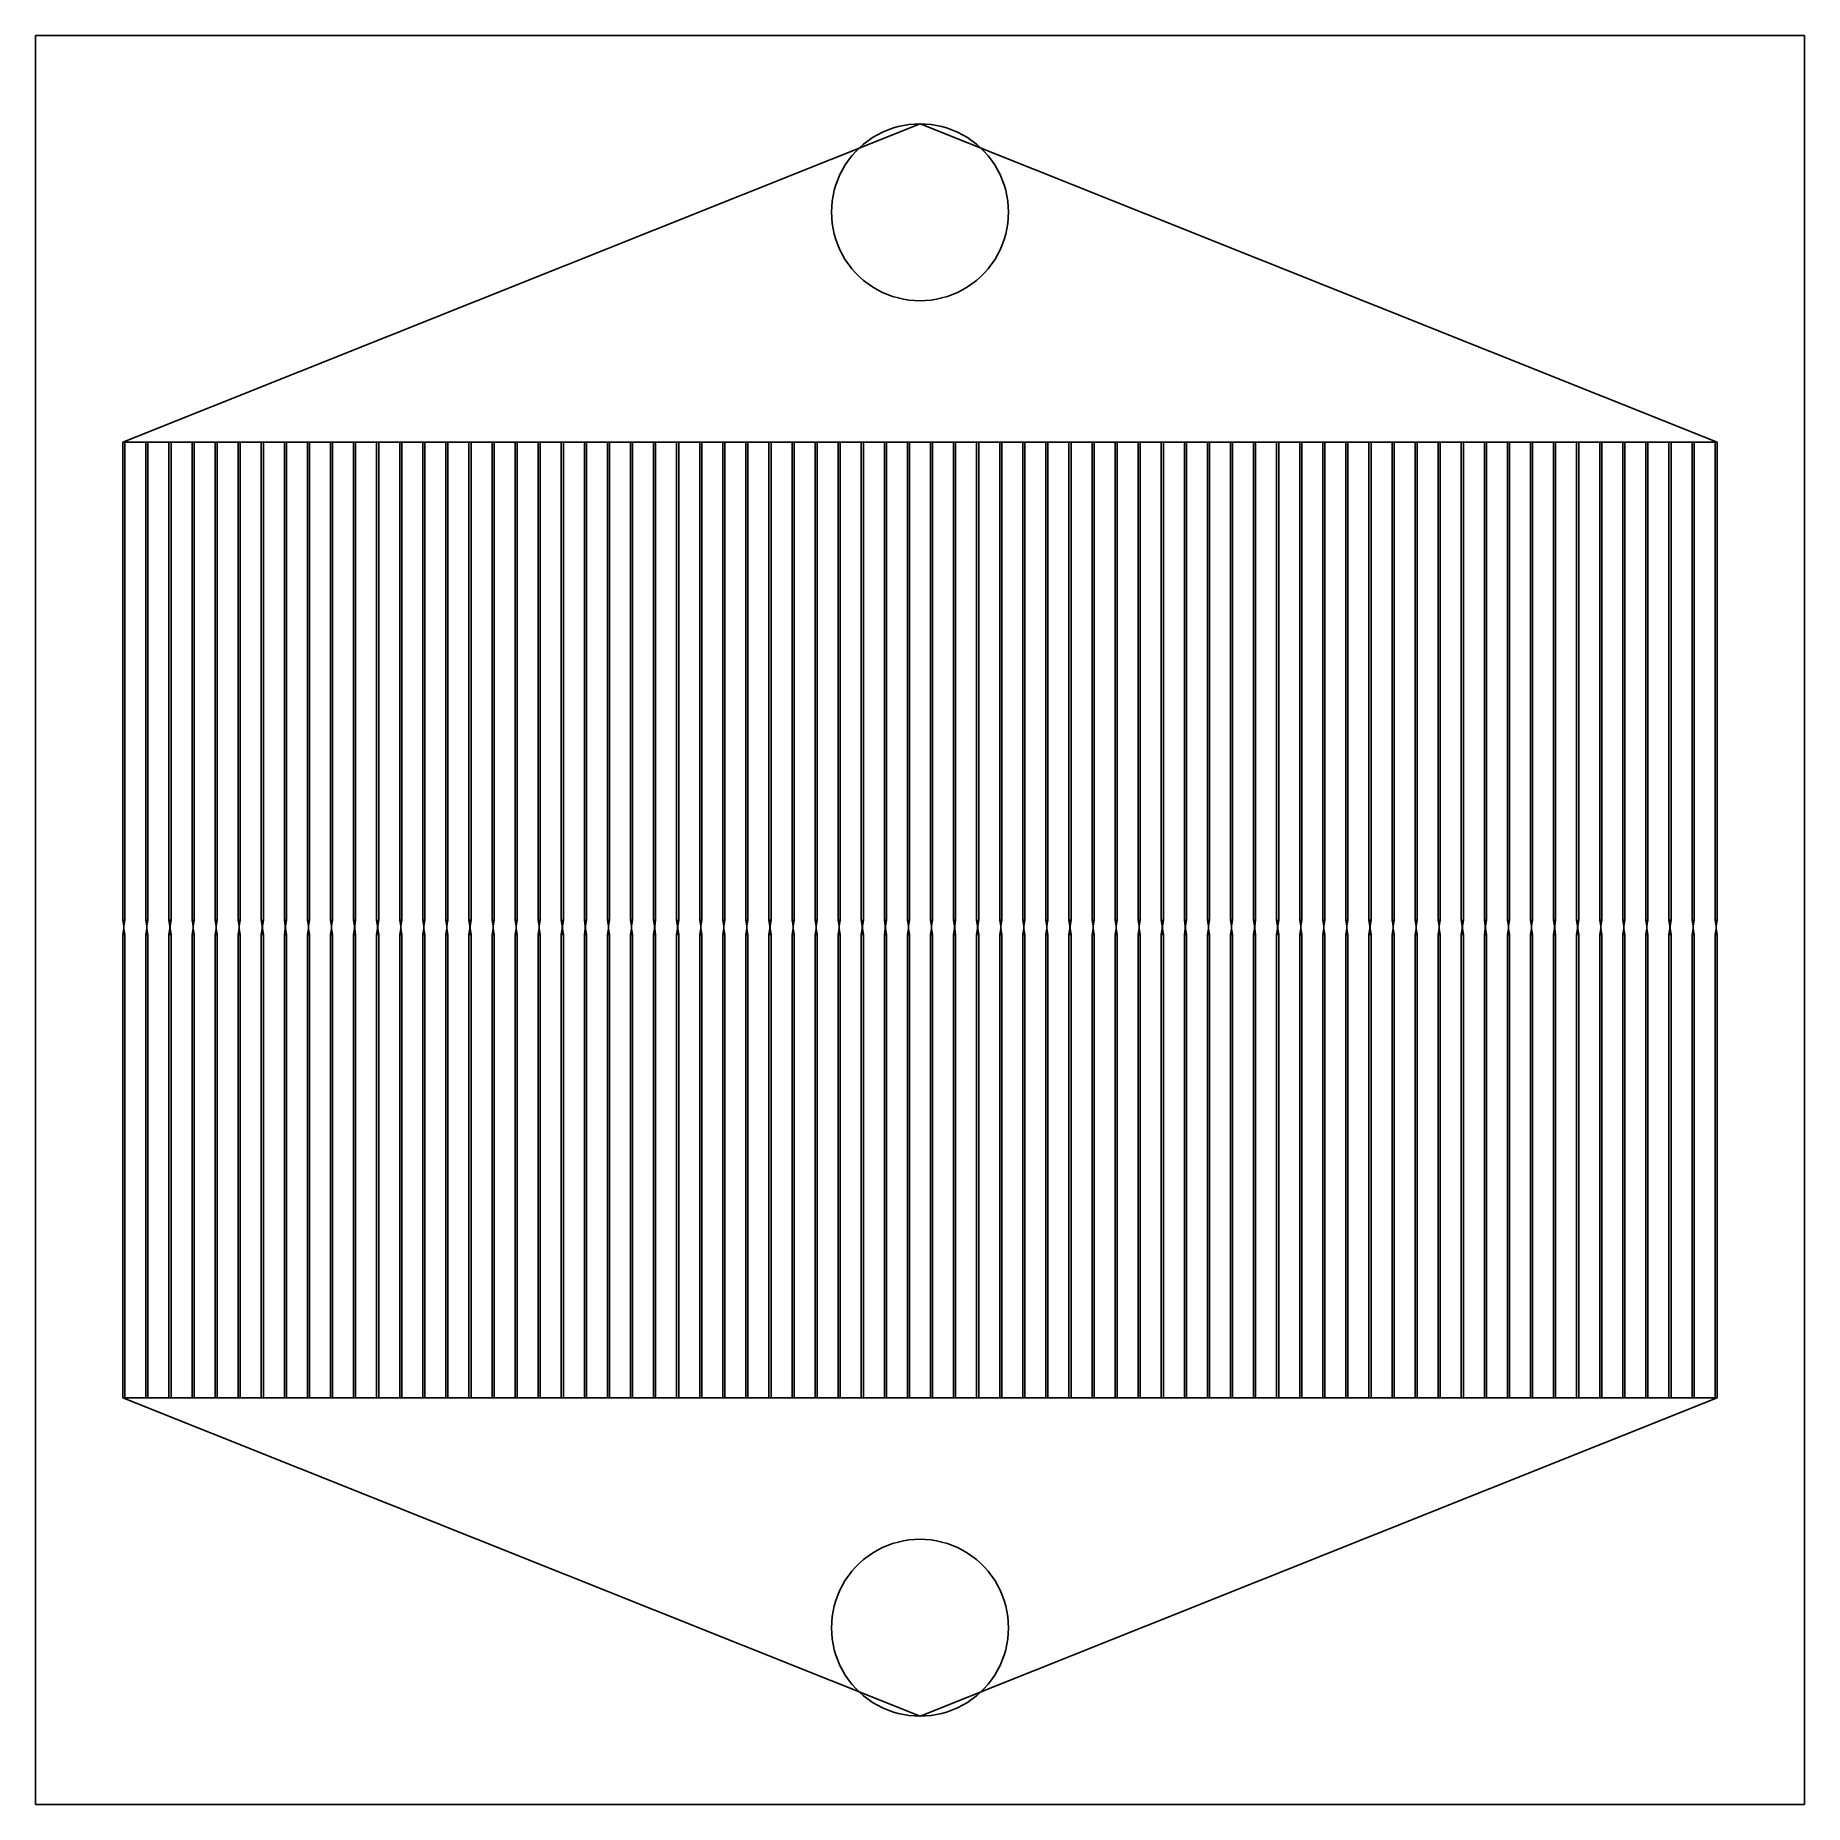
# Model space of a CAD drawing. Extents: x 0 to 25399, y 0 to 25399.
import ezdxf

# ---------------------------------------------------------------- set-up
doc = ezdxf.new("R2010")
doc.units = 0
doc.layers.add('lith', color=7, linetype='CONTINUOUS')

msp = doc.modelspace()

# ---------------------------------------------------------------- linework, layer by layer
at = {"layer": 'lith', "color": 7}
for p, q in [((25398.75, 25398.75), (0, 25398.75)), ((0, 25398.75), (0, 0)), ((25398.75, 0), (25398.75, 25398.75)), ((1254.93625, 19557.03625), (12699.375, 24128.81375)), ((12699.375, 24128.81375), (12619.63375, 24126.30875)), ((12779.11625, 24126.30875), (12699.375, 24128.81375)), ((12699.375, 24128.81375), (24143.81375, 19557.03625)), ((12699.375, 24128.81375), (12699.375, 24128.81375)), ((11952.925, 23886.275), (11889.8875, 23837.3775)), ((12018.90625, 23931.11875), (11952.925, 23886.275)), ((12087.5775, 23971.72875), (12018.90625, 23931.11875)), ((12158.6625, 24007.94875), (12087.5775, 23971.72875)), ((12231.88, 24039.63375), (12158.6625, 24007.94875)), ((12306.94375, 24066.655), (12231.88, 24039.63375)), ((12383.555, 24088.91625), (12306.94375, 24066.655)), ((12461.41125, 24106.31875), (12383.555, 24088.91625)), ((12540.21, 24118.79875), (12461.41125, 24106.31875)), ((12619.63375, 24126.30875), (12540.21, 24118.79875)), ((12858.54, 24118.79875), (12779.11625, 24126.30875)), ((12937.33875, 24106.31875), (12858.54, 24118.79875)), ((13015.195, 24088.91625), (12937.33875, 24106.31875)), ((13091.80625, 24066.655), (13015.195, 24088.91625)), ((13166.87, 24039.63375), (13091.80625, 24066.655)), ((13240.0875, 24007.94875), (13166.87, 24039.63375)), ((13311.1725, 23971.72875), (13240.0875, 24007.94875)), ((13379.84375, 23931.11875), (13311.1725, 23971.72875)), ((13445.825, 23886.275), (13379.84375, 23931.11875)), ((13508.8625, 23837.3775), (13445.825, 23886.275)), ((11720.86875, 23668.36375), (11671.9725, 23605.3275)), ((11773.6325, 23728.2075), (11720.86875, 23668.36375)), ((11830.04375, 23784.61875), (11773.6325, 23728.2075)), ((11889.8875, 23837.3775), (11830.04375, 23784.61875)), ((13568.70625, 23784.61875), (13508.8625, 23837.3775)), ((13625.1175, 23728.2075), (13568.70625, 23784.61875)), ((13677.88125, 23668.36375), (13625.1175, 23728.2075)), ((13726.7775, 23605.3275), (13677.88125, 23668.36375)), ((11550.3025, 23399.59), (11518.61875, 23326.3725)), ((11586.51875, 23470.67375), (11550.3025, 23399.59)), ((11627.12875, 23539.34125), (11586.51875, 23470.67375)), ((11671.9725, 23605.3275), (11627.12875, 23539.34125)), ((13771.62125, 23539.34125), (13726.7775, 23605.3275)), ((13812.23125, 23470.67375), (13771.62125, 23539.34125)), ((13848.4475, 23399.59), (13812.23125, 23470.67375)), ((13880.13125, 23326.3725), (13848.4475, 23399.59)), ((11469.33625, 23174.6975), (11451.93375, 23096.83625)), ((11491.59125, 23251.30875), (11469.33625, 23174.6975)), ((11518.61875, 23326.3725), (11491.59125, 23251.30875)), ((13907.15875, 23251.30875), (13880.13125, 23326.3725)), ((13929.41375, 23174.6975), (13907.15875, 23251.30875)), ((13946.81625, 23096.83625), (13929.41375, 23174.6975)), ((11431.94375, 22938.61375), (11429.43875, 22858.8775)), ((11429.43875, 22858.8775), (11431.94375, 22779.13625)), ((11439.4525, 23018.0425), (11431.94375, 22938.61375)), ((11451.93375, 23096.83625), (11439.4525, 23018.0425)), ((13959.2975, 23018.0425), (13946.81625, 23096.83625)), ((13966.80625, 22938.61375), (13959.2975, 23018.0425)), ((13969.31125, 22858.8775), (13966.80625, 22938.61375)), ((13966.80625, 22779.13625), (13969.31125, 22858.8775)), ((13969.31125, 22858.8775), (13969.31125, 22858.8775)), ((11431.94375, 22779.13625), (11439.4525, 22699.7125)), ((11439.4525, 22699.7125), (11451.93375, 22620.9125)), ((11451.93375, 22620.9125), (11469.33625, 22543.05625)), ((13929.41375, 22543.05625), (13946.81625, 22620.9125)), ((13946.81625, 22620.9125), (13959.2975, 22699.7125)), ((13959.2975, 22699.7125), (13966.80625, 22779.13625)), ((11469.33625, 22543.05625), (11491.59125, 22466.44)), ((11491.59125, 22466.44), (11518.61875, 22391.38125)), ((11518.61875, 22391.38125), (11550.3025, 22318.16375)), ((13848.4475, 22318.16375), (13880.13125, 22391.38125)), ((13880.13125, 22391.38125), (13907.15875, 22466.44)), ((13907.15875, 22466.44), (13929.41375, 22543.05625)), ((11550.3025, 22318.16375), (11586.51875, 22247.08)), ((11586.51875, 22247.08), (11627.12875, 22178.40875)), ((11627.12875, 22178.40875), (11671.9725, 22112.42625)), ((11671.9725, 22112.42625), (11720.86875, 22049.385)), ((13677.88125, 22049.385), (13726.7775, 22112.42625)), ((13726.7775, 22112.42625), (13771.62125, 22178.40875)), ((13771.62125, 22178.40875), (13812.23125, 22247.08)), ((13812.23125, 22247.08), (13848.4475, 22318.16375)), ((11720.86875, 22049.385), (11773.6325, 21989.54125)), ((11773.6325, 21989.54125), (11830.04375, 21933.13)), ((11830.04375, 21933.13), (11889.8875, 21880.37125)), ((11889.8875, 21880.37125), (11952.925, 21831.475)), ((13445.825, 21831.475), (13508.8625, 21880.37125)), ((13508.8625, 21880.37125), (13568.70625, 21933.13)), ((13568.70625, 21933.13), (13625.1175, 21989.54125)), ((13625.1175, 21989.54125), (13677.88125, 22049.385)), ((11952.925, 21831.475), (12018.90625, 21786.63125)), ((12018.90625, 21786.63125), (12087.5775, 21746.02)), ((12087.5775, 21746.02), (12158.6625, 21709.8)), ((12158.6625, 21709.8), (12231.88, 21678.115)), ((12231.88, 21678.115), (12306.94375, 21651.09375)), ((12306.94375, 21651.09375), (12383.555, 21628.8325)), ((12383.555, 21628.8325), (12461.41125, 21611.43125)), ((12461.41125, 21611.43125), (12540.21, 21598.95)), ((12540.21, 21598.95), (12619.63375, 21591.445)), ((12619.63375, 21591.445), (12699.375, 21588.935)), ((12699.375, 21588.935), (12779.11625, 21591.445)), ((12779.11625, 21591.445), (12858.54, 21598.95)), ((12858.54, 21598.95), (12937.33875, 21611.43125)), ((12937.33875, 21611.43125), (13015.195, 21628.8325)), ((13015.195, 21628.8325), (13091.80625, 21651.09375)), ((13091.80625, 21651.09375), (13166.87, 21678.115)), ((13166.87, 21678.115), (13240.0875, 21709.8)), ((13240.0875, 21709.8), (13311.1725, 21746.02)), ((13311.1725, 21746.02), (13379.84375, 21786.63125)), ((13379.84375, 21786.63125), (13445.825, 21831.475)), ((1254.93625, 19557.03625), (1284.93625, 19557.03625)), ((1254.93625, 12699.375), (1254.93625, 19557.03625)), ((1254.93625, 19557.03625), (1254.93625, 19557.03625)), ((24143.81375, 19557.03625), (1254.93625, 19557.03625)), ((1284.93625, 19557.03625), (1284.93625, 12699.375)), ((1586.225, 19557.03625), (1616.225, 19557.03625)), ((1586.225, 12699.375), (1586.225, 19557.03625)), ((1586.225, 19557.03625), (1586.225, 19557.03625)), ((1616.225, 19557.03625), (1616.225, 12699.375)), ((1917.515, 19557.03625), (1947.515, 19557.03625)), ((1917.515, 12699.375), (1917.515, 19557.03625)), ((1917.515, 19557.03625), (1917.515, 19557.03625)), ((1947.515, 19557.03625), (1947.515, 12699.375)), ((2248.80375, 19557.03625), (2278.80375, 19557.03625)), ((2248.80375, 12699.375), (2248.80375, 19557.03625)), ((2248.80375, 19557.03625), (2248.80375, 19557.03625)), ((2278.80375, 19557.03625), (2278.80375, 12699.375)), ((2580.0925, 19557.03625), (2610.0925, 19557.03625)), ((2580.0925, 12699.375), (2580.0925, 19557.03625)), ((2580.0925, 19557.03625), (2580.0925, 19557.03625)), ((2610.0925, 19557.03625), (2610.0925, 12699.375)), ((2911.3775, 19557.03625), (2941.3775, 19557.03625)), ((2911.3775, 12699.375), (2911.3775, 19557.03625)), ((2911.3775, 19557.03625), (2911.3775, 19557.03625)), ((2941.3775, 19557.03625), (2941.3775, 12699.375)), ((3242.66625, 19557.03625), (3272.66625, 19557.03625)), ((3242.66625, 12699.375), (3242.66625, 19557.03625)), ((3242.66625, 19557.03625), (3242.66625, 19557.03625)), ((3272.66625, 19557.03625), (3272.66625, 12699.375)), ((3573.955, 19557.03625), (3603.955, 19557.03625)), ((3573.955, 12699.375), (3573.955, 19557.03625)), ((3573.955, 19557.03625), (3573.955, 19557.03625)), ((3603.955, 19557.03625), (3603.955, 12699.375)), ((3905.24375, 19557.03625), (3935.24375, 19557.03625)), ((3905.24375, 12699.375), (3905.24375, 19557.03625)), ((3905.24375, 19557.03625), (3905.24375, 19557.03625)), ((3935.24375, 19557.03625), (3935.24375, 12699.375)), ((4236.52875, 19557.03625), (4266.52875, 19557.03625)), ((4236.52875, 12699.375), (4236.52875, 19557.03625)), ((4236.52875, 19557.03625), (4236.52875, 19557.03625)), ((4266.52875, 19557.03625), (4266.52875, 12699.375)), ((4567.8175, 19557.03625), (4597.8175, 19557.03625)), ((4567.8175, 12699.375), (4567.8175, 19557.03625)), ((4567.8175, 19557.03625), (4567.8175, 19557.03625)), ((4597.8175, 19557.03625), (4597.8175, 12699.375)), ((4899.10625, 19557.03625), (4929.10625, 19557.03625)), ((4899.10625, 12699.375), (4899.10625, 19557.03625)), ((4899.10625, 19557.03625), (4899.10625, 19557.03625)), ((4929.10625, 19557.03625), (4929.10625, 12699.375)), ((5230.395, 19557.03625), (5260.395, 19557.03625)), ((5230.395, 12699.375), (5230.395, 19557.03625)), ((5230.395, 19557.03625), (5230.395, 19557.03625)), ((5260.395, 19557.03625), (5260.395, 12699.375)), ((5561.685, 19557.03625), (5591.685, 19557.03625)), ((5561.685, 12699.375), (5561.685, 19557.03625)), ((5561.685, 19557.03625), (5561.685, 19557.03625)), ((5591.685, 19557.03625), (5591.685, 12699.375)), ((5892.96875, 19557.03625), (5922.96875, 19557.03625)), ((5892.96875, 12699.375), (5892.96875, 19557.03625)), ((5892.96875, 19557.03625), (5892.96875, 19557.03625)), ((5922.96875, 19557.03625), (5922.96875, 12699.375)), ((6224.2575, 19557.03625), (6254.2575, 19557.03625)), ((6224.2575, 12699.375), (6224.2575, 19557.03625)), ((6224.2575, 19557.03625), (6224.2575, 19557.03625)), ((6254.2575, 19557.03625), (6254.2575, 12699.375)), ((6555.5475, 19557.03625), (6585.5475, 19557.03625)), ((6555.5475, 12699.375), (6555.5475, 19557.03625)), ((6555.5475, 19557.03625), (6555.5475, 19557.03625)), ((6585.5475, 19557.03625), (6585.5475, 12699.375)), ((6886.83625, 19557.03625), (6916.83625, 19557.03625)), ((6886.83625, 12699.375), (6886.83625, 19557.03625)), ((6886.83625, 19557.03625), (6886.83625, 19557.03625)), ((6916.83625, 19557.03625), (6916.83625, 12699.375)), ((7218.125, 19557.03625), (7248.125, 19557.03625)), ((7218.125, 12699.375), (7218.125, 19557.03625)), ((7218.125, 19557.03625), (7218.125, 19557.03625)), ((7248.125, 19557.03625), (7248.125, 12699.375)), ((7549.40875, 19557.03625), (7579.40875, 19557.03625)), ((7549.40875, 12699.375), (7549.40875, 19557.03625)), ((7549.40875, 19557.03625), (7549.40875, 19557.03625)), ((7579.40875, 19557.03625), (7579.40875, 12699.375)), ((7880.69875, 19557.03625), (7910.69875, 19557.03625)), ((7880.69875, 12699.375), (7880.69875, 19557.03625)), ((7880.69875, 19557.03625), (7880.69875, 19557.03625)), ((7910.69875, 19557.03625), (7910.69875, 12699.375)), ((8211.9875, 19557.03625), (8241.9875, 19557.03625)), ((8211.9875, 12699.375), (8211.9875, 19557.03625)), ((8211.9875, 19557.03625), (8211.9875, 19557.03625)), ((8241.9875, 19557.03625), (8241.9875, 12699.375)), ((8543.27625, 19557.03625), (8573.27625, 19557.03625)), ((8543.27625, 12699.375), (8543.27625, 19557.03625)), ((8543.27625, 19557.03625), (8543.27625, 19557.03625)), ((8573.27625, 19557.03625), (8573.27625, 12699.375)), ((8874.565, 19557.03625), (8904.565, 19557.03625)), ((8874.565, 12699.375), (8874.565, 19557.03625)), ((8874.565, 19557.03625), (8874.565, 19557.03625)), ((8904.565, 19557.03625), (8904.565, 12699.375)), ((9205.85, 19557.03625), (9235.85, 19557.03625)), ((9205.85, 12699.375), (9205.85, 19557.03625)), ((9205.85, 19557.03625), (9205.85, 19557.03625)), ((9235.85, 19557.03625), (9235.85, 12699.375)), ((9537.13875, 19557.03625), (9567.13875, 19557.03625)), ((9537.13875, 12699.375), (9537.13875, 19557.03625)), ((9537.13875, 19557.03625), (9537.13875, 19557.03625)), ((9567.13875, 19557.03625), (9567.13875, 12699.375)), ((9868.4275, 19557.03625), (9898.4275, 19557.03625)), ((9868.4275, 12699.375), (9868.4275, 19557.03625)), ((9868.4275, 19557.03625), (9868.4275, 19557.03625)), ((9898.4275, 19557.03625), (9898.4275, 12699.375)), ((10199.71625, 19557.03625), (10229.71625, 19557.03625)), ((10199.71625, 12699.375), (10199.71625, 19557.03625)), ((10199.71625, 19557.03625), (10199.71625, 19557.03625)), ((10229.71625, 19557.03625), (10229.71625, 12699.375)), ((10531.00625, 19557.03625), (10561.00625, 19557.03625)), ((10531.00625, 12699.375), (10531.00625, 19557.03625)), ((10531.00625, 19557.03625), (10531.00625, 19557.03625)), ((10561.00625, 19557.03625), (10561.00625, 12699.375)), ((10862.29, 19557.03625), (10892.29, 19557.03625)), ((10862.29, 12699.375), (10862.29, 19557.03625)), ((10862.29, 19557.03625), (10862.29, 19557.03625)), ((10892.29, 19557.03625), (10892.29, 12699.375)), ((11193.57875, 19557.03625), (11223.57875, 19557.03625)), ((11193.57875, 12699.375), (11193.57875, 19557.03625)), ((11193.57875, 19557.03625), (11193.57875, 19557.03625)), ((11223.57875, 19557.03625), (11223.57875, 12699.375)), ((11524.86875, 19557.03625), (11554.86875, 19557.03625)), ((11524.86875, 12699.375), (11524.86875, 19557.03625)), ((11524.86875, 19557.03625), (11524.86875, 19557.03625)), ((11554.86875, 19557.03625), (11554.86875, 12699.375)), ((11856.1575, 19557.03625), (11886.1575, 19557.03625)), ((11856.1575, 12699.375), (11856.1575, 19557.03625)), ((11856.1575, 19557.03625), (11856.1575, 19557.03625)), ((11886.1575, 19557.03625), (11886.1575, 12699.375)), ((12187.44125, 19557.03625), (12217.44125, 19557.03625)), ((12187.44125, 12699.375), (12187.44125, 19557.03625)), ((12187.44125, 19557.03625), (12187.44125, 19557.03625)), ((12217.44125, 19557.03625), (12217.44125, 12699.375)), ((12518.73, 19557.03625), (12548.73, 19557.03625)), ((12518.73, 12699.375), (12518.73, 19557.03625)), ((12518.73, 19557.03625), (12518.73, 19557.03625)), ((12548.73, 19557.03625), (12548.73, 12699.375)), ((12850.02, 19557.03625), (12880.02, 19557.03625)), ((12850.02, 12699.375), (12850.02, 19557.03625)), ((12850.02, 19557.03625), (12850.02, 19557.03625)), ((12880.02, 19557.03625), (12880.02, 12699.375)), ((13181.30875, 19557.03625), (13211.30875, 19557.03625)), ((13181.30875, 12699.375), (13181.30875, 19557.03625)), ((13181.30875, 19557.03625), (13181.30875, 19557.03625)), ((13211.30875, 19557.03625), (13211.30875, 12699.375)), ((13512.5975, 19557.03625), (13542.5975, 19557.03625)), ((13512.5975, 12699.375), (13512.5975, 19557.03625)), ((13512.5975, 19557.03625), (13512.5975, 19557.03625)), ((13542.5975, 19557.03625), (13542.5975, 12699.375)), ((13843.88125, 19557.03625), (13873.88125, 19557.03625)), ((13843.88125, 12699.375), (13843.88125, 19557.03625)), ((13843.88125, 19557.03625), (13843.88125, 19557.03625)), ((13873.88125, 19557.03625), (13873.88125, 12699.375)), ((14175.17125, 19557.03625), (14205.17125, 19557.03625)), ((14175.17125, 12699.375), (14175.17125, 19557.03625)), ((14175.17125, 19557.03625), (14175.17125, 19557.03625)), ((14205.17125, 19557.03625), (14205.17125, 12699.375)), ((14506.46, 19557.03625), (14536.46, 19557.03625)), ((14506.46, 12699.375), (14506.46, 19557.03625)), ((14506.46, 19557.03625), (14506.46, 19557.03625)), ((14536.46, 19557.03625), (14536.46, 12699.375)), ((14837.74875, 19557.03625), (14867.74875, 19557.03625)), ((14837.74875, 12699.375), (14837.74875, 19557.03625)), ((14837.74875, 19557.03625), (14837.74875, 19557.03625)), ((14867.74875, 19557.03625), (14867.74875, 12699.375)), ((15169.0375, 19557.03625), (15199.0375, 19557.03625)), ((15169.0375, 12699.375), (15169.0375, 19557.03625)), ((15169.0375, 19557.03625), (15169.0375, 19557.03625)), ((15199.0375, 19557.03625), (15199.0375, 12699.375)), ((15500.3225, 19557.03625), (15530.3225, 19557.03625)), ((15500.3225, 12699.375), (15500.3225, 19557.03625)), ((15500.3225, 19557.03625), (15500.3225, 19557.03625)), ((15530.3225, 19557.03625), (15530.3225, 12699.375)), ((15831.61125, 19557.03625), (15861.61125, 19557.03625)), ((15831.61125, 12699.375), (15831.61125, 19557.03625)), ((15831.61125, 19557.03625), (15831.61125, 19557.03625)), ((15861.61125, 19557.03625), (15861.61125, 12699.375)), ((16162.9, 19557.03625), (16192.9, 19557.03625)), ((16162.9, 12699.375), (16162.9, 19557.03625)), ((16162.9, 19557.03625), (16162.9, 19557.03625)), ((16192.9, 19557.03625), (16192.9, 12699.375)), ((16494.19, 19557.03625), (16524.19, 19557.03625)), ((16494.19, 12699.375), (16494.19, 19557.03625)), ((16494.19, 19557.03625), (16494.19, 19557.03625)), ((16524.19, 19557.03625), (16524.19, 12699.375)), ((16825.47875, 19557.03625), (16855.47875, 19557.03625)), ((16825.47875, 12699.375), (16825.47875, 19557.03625)), ((16825.47875, 19557.03625), (16825.47875, 19557.03625)), ((16855.47875, 19557.03625), (16855.47875, 12699.375)), ((17156.7625, 19557.03625), (17186.7625, 19557.03625)), ((17156.7625, 12699.375), (17156.7625, 19557.03625)), ((17156.7625, 19557.03625), (17156.7625, 19557.03625)), ((17186.7625, 19557.03625), (17186.7625, 12699.375)), ((17488.05125, 19557.03625), (17518.05125, 19557.03625)), ((17488.05125, 12699.375), (17488.05125, 19557.03625)), ((17488.05125, 19557.03625), (17488.05125, 19557.03625)), ((17518.05125, 19557.03625), (17518.05125, 12699.375)), ((17819.34125, 19557.03625), (17849.34125, 19557.03625)), ((17819.34125, 12699.375), (17819.34125, 19557.03625)), ((17819.34125, 19557.03625), (17819.34125, 19557.03625)), ((17849.34125, 19557.03625), (17849.34125, 12699.375)), ((18150.63, 19557.03625), (18180.63, 19557.03625)), ((18150.63, 12699.375), (18150.63, 19557.03625)), ((18150.63, 19557.03625), (18150.63, 19557.03625)), ((18180.63, 19557.03625), (18180.63, 12699.375)), ((18481.91375, 19557.03625), (18511.91375, 19557.03625)), ((18481.91375, 12699.375), (18481.91375, 19557.03625)), ((18481.91375, 19557.03625), (18481.91375, 19557.03625)), ((18511.91375, 19557.03625), (18511.91375, 12699.375)), ((18813.2025, 19557.03625), (18843.2025, 19557.03625)), ((18813.2025, 12699.375), (18813.2025, 19557.03625)), ((18813.2025, 19557.03625), (18813.2025, 19557.03625)), ((18843.2025, 19557.03625), (18843.2025, 12699.375)), ((19144.4925, 19557.03625), (19174.4925, 19557.03625)), ((19144.4925, 12699.375), (19144.4925, 19557.03625)), ((19144.4925, 19557.03625), (19144.4925, 19557.03625)), ((19174.4925, 19557.03625), (19174.4925, 12699.375)), ((19475.78125, 19557.03625), (19505.78125, 19557.03625)), ((19475.78125, 12699.375), (19475.78125, 19557.03625)), ((19475.78125, 19557.03625), (19475.78125, 19557.03625)), ((19505.78125, 19557.03625), (19505.78125, 12699.375)), ((19807.07, 19557.03625), (19837.07, 19557.03625)), ((19807.07, 12699.375), (19807.07, 19557.03625)), ((19807.07, 19557.03625), (19807.07, 19557.03625)), ((19837.07, 19557.03625), (19837.07, 12699.375)), ((20138.355, 19557.03625), (20168.355, 19557.03625)), ((20138.355, 12699.375), (20138.355, 19557.03625)), ((20138.355, 19557.03625), (20138.355, 19557.03625)), ((20168.355, 19557.03625), (20168.355, 12699.375)), ((20469.64375, 19557.03625), (20499.64375, 19557.03625)), ((20469.64375, 12699.375), (20469.64375, 19557.03625)), ((20469.64375, 19557.03625), (20469.64375, 19557.03625)), ((20499.64375, 19557.03625), (20499.64375, 12699.375)), ((20800.9325, 19557.03625), (20830.9325, 19557.03625)), ((20800.9325, 12699.375), (20800.9325, 19557.03625)), ((20800.9325, 19557.03625), (20800.9325, 19557.03625)), ((20830.9325, 19557.03625), (20830.9325, 12699.375)), ((21132.22125, 19557.03625), (21162.22125, 19557.03625)), ((21132.22125, 12699.375), (21132.22125, 19557.03625)), ((21132.22125, 19557.03625), (21132.22125, 19557.03625)), ((21162.22125, 19557.03625), (21162.22125, 12699.375)), ((21463.51125, 19557.03625), (21493.51125, 19557.03625)), ((21463.51125, 12699.375), (21463.51125, 19557.03625)), ((21463.51125, 19557.03625), (21463.51125, 19557.03625)), ((21493.51125, 19557.03625), (21493.51125, 12699.375)), ((21794.795, 19557.03625), (21824.795, 19557.03625)), ((21794.795, 12699.375), (21794.795, 19557.03625)), ((21794.795, 19557.03625), (21794.795, 19557.03625)), ((21824.795, 19557.03625), (21824.795, 12699.375)), ((22126.08375, 19557.03625), (22156.08375, 19557.03625)), ((22126.08375, 12699.375), (22126.08375, 19557.03625)), ((22126.08375, 19557.03625), (22126.08375, 19557.03625)), ((22156.08375, 19557.03625), (22156.08375, 12699.375)), ((22457.3725, 19557.03625), (22487.3725, 19557.03625)), ((22457.3725, 12699.375), (22457.3725, 19557.03625)), ((22457.3725, 19557.03625), (22457.3725, 19557.03625)), ((22487.3725, 19557.03625), (22487.3725, 12699.375)), ((22788.6625, 19557.03625), (22818.6625, 19557.03625)), ((22788.6625, 12699.375), (22788.6625, 19557.03625)), ((22788.6625, 19557.03625), (22788.6625, 19557.03625)), ((22818.6625, 19557.03625), (22818.6625, 12699.375)), ((23119.95125, 19557.03625), (23149.95125, 19557.03625)), ((23119.95125, 12699.375), (23119.95125, 19557.03625)), ((23119.95125, 19557.03625), (23119.95125, 19557.03625)), ((23149.95125, 19557.03625), (23149.95125, 12699.375)), ((23451.235, 19557.03625), (23481.235, 19557.03625)), ((23451.235, 12699.375), (23451.235, 19557.03625)), ((23451.235, 19557.03625), (23451.235, 19557.03625)), ((23481.235, 19557.03625), (23481.235, 12699.375)), ((23782.525, 19557.03625), (23812.525, 19557.03625)), ((23782.525, 12699.375), (23782.525, 19557.03625)), ((23782.525, 19557.03625), (23782.525, 19557.03625)), ((23812.525, 19557.03625), (23812.525, 12699.375)), ((24113.81375, 19557.03625), (24143.81375, 19557.03625)), ((24113.81375, 12699.375), (24113.81375, 19557.03625)), ((24113.81375, 19557.03625), (24113.81375, 19557.03625)), ((24143.81375, 19557.03625), (24143.81375, 12699.375)), ((1284.93625, 12699.375), (1254.93625, 12699.375)), ((1254.93625, 12699.375), (1284.93625, 12699.375)), ((1268.935, 12609.38), (1254.93625, 12699.375)), ((1254.93625, 12699.375), (1254.93625, 12699.375)), ((1268.935, 12699.375), (1270.9375, 12699.375)), ((1268.935, 12489.385), (1268.935, 12699.375)), ((1268.935, 12699.375), (1268.935, 12699.375)), ((1270.9375, 12699.375), (1270.9375, 12489.385)), ((1284.93625, 12699.375), (1270.9375, 12609.38)), ((1616.225, 12699.375), (1586.225, 12699.375)), ((1586.225, 12699.375), (1616.225, 12699.375)), ((1600.225, 12609.38), (1586.225, 12699.375)), ((1586.225, 12699.375), (1586.225, 12699.375)), ((1600.225, 12699.375), (1602.2275, 12699.375)), ((1600.225, 12489.385), (1600.225, 12699.375)), ((1600.225, 12699.375), (1600.225, 12699.375)), ((1616.225, 12699.375), (1602.22625, 12609.38)), ((1602.2275, 12699.375), (1602.2275, 12489.385)), ((1947.515, 12699.375), (1917.515, 12699.375)), ((1917.515, 12699.375), (1947.515, 12699.375)), ((1931.51375, 12609.38), (1917.515, 12699.375)), ((1917.515, 12699.375), (1917.515, 12699.375)), ((1931.51375, 12699.375), (1933.51625, 12699.375)), ((1931.51375, 12489.385), (1931.51375, 12699.375)), ((1931.51375, 12699.375), (1931.51375, 12699.375)), ((1947.515, 12699.375), (1933.515, 12609.38)), ((1933.51625, 12699.375), (1933.51625, 12489.385)), ((2278.80375, 12699.375), (2248.80375, 12699.375)), ((2248.80375, 12699.375), (2278.79875, 12699.375)), ((2262.8025, 12609.38), (2248.80375, 12699.375)), ((2248.80375, 12699.375), (2248.80375, 12699.375)), ((2262.8025, 12699.375), (2264.805, 12699.375)), ((2262.8025, 12489.385), (2262.8025, 12699.375)), ((2262.8025, 12699.375), (2262.8025, 12699.375)), ((2278.79875, 12699.375), (2264.8, 12609.38)), ((2264.805, 12699.375), (2264.805, 12489.385)), ((2610.0925, 12699.375), (2580.0925, 12699.375)), ((2580.0925, 12699.375), (2610.0875, 12699.375)), ((2594.09125, 12609.38), (2580.0925, 12699.375)), ((2580.0925, 12699.375), (2580.0925, 12699.375)), ((2594.09125, 12699.375), (2596.09375, 12699.375)), ((2594.09125, 12489.385), (2594.09125, 12699.375)), ((2594.09125, 12699.375), (2594.09125, 12699.375)), ((2610.0875, 12699.375), (2596.08875, 12609.38)), ((2596.09375, 12699.375), (2596.09375, 12489.385)), ((2941.3775, 12699.375), (2911.3775, 12699.375)), ((2911.3775, 12699.375), (2941.3775, 12699.375)), ((2925.37625, 12609.38), (2911.3775, 12699.375)), ((2911.3775, 12699.375), (2911.3775, 12699.375)), ((2925.37625, 12699.375), (2927.37875, 12699.375)), ((2925.37625, 12489.385), (2925.37625, 12699.375)), ((2925.37625, 12699.375), (2925.37625, 12699.375)), ((2941.3775, 12699.375), (2927.3775, 12609.38)), ((2927.37875, 12699.375), (2927.37875, 12489.385)), ((3272.66625, 12699.375), (3242.66625, 12699.375)), ((3242.66625, 12699.375), (3272.66625, 12699.375)), ((3256.665, 12609.38), (3242.66625, 12699.375)), ((3242.66625, 12699.375), (3242.66625, 12699.375)), ((3256.665, 12699.375), (3258.6675, 12699.375)), ((3256.665, 12489.385), (3256.665, 12699.375)), ((3256.665, 12699.375), (3256.665, 12699.375)), ((3258.6675, 12699.375), (3258.6675, 12489.385)), ((3272.66625, 12699.375), (3258.6675, 12609.38)), ((3603.955, 12699.375), (3573.955, 12699.375)), ((3573.955, 12699.375), (3603.955, 12699.375)), ((3587.95375, 12609.38), (3573.955, 12699.375)), ((3573.955, 12699.375), (3573.955, 12699.375)), ((3587.95375, 12699.375), (3589.95625, 12699.375)), ((3587.95375, 12489.385), (3587.95375, 12699.375)), ((3587.95375, 12699.375), (3587.95375, 12699.375)), ((3589.95625, 12699.375), (3589.95625, 12489.385)), ((3603.955, 12699.375), (3589.95625, 12609.38)), ((3935.24375, 12699.375), (3905.24375, 12699.375)), ((3905.24375, 12699.375), (3935.23875, 12699.375)), ((3919.24375, 12609.38), (3905.24375, 12699.375)), ((3905.24375, 12699.375), (3905.24375, 12699.375)), ((3919.24375, 12699.375), (3921.24625, 12699.375)), ((3919.24375, 12489.385), (3919.24375, 12699.375)), ((3919.24375, 12699.375), (3919.24375, 12699.375)), ((3935.23875, 12699.375), (3921.24, 12609.38)), ((3921.24625, 12699.375), (3921.24625, 12489.385)), ((4266.52875, 12699.375), (4236.52875, 12699.375)), ((4236.52875, 12699.375), (4266.52875, 12699.375)), ((4250.5325, 12609.38), (4236.52875, 12699.375)), ((4236.52875, 12699.375), (4236.52875, 12699.375)), ((4250.5325, 12699.375), (4252.535, 12699.375)), ((4250.5325, 12489.385), (4250.5325, 12699.375)), ((4250.5325, 12699.375), (4250.5325, 12699.375)), ((4266.52875, 12699.375), (4252.52875, 12609.38)), ((4252.535, 12699.375), (4252.535, 12489.385)), ((4597.8175, 12699.375), (4567.8175, 12699.375)), ((4567.8175, 12699.375), (4597.8175, 12699.375)), ((4581.81625, 12609.38), (4567.8175, 12699.375)), ((4567.8175, 12699.375), (4567.8175, 12699.375)), ((4581.81625, 12699.375), (4583.81875, 12699.375)), ((4581.81625, 12489.385), (4581.81625, 12699.375)), ((4581.81625, 12699.375), (4581.81625, 12699.375)), ((4583.81875, 12699.375), (4583.81875, 12489.385)), ((4597.8175, 12699.375), (4583.81875, 12609.38)), ((4929.10625, 12699.375), (4899.10625, 12699.375)), ((4899.10625, 12699.375), (4929.10625, 12699.375)), ((4913.105, 12609.38), (4899.10625, 12699.375)), ((4899.10625, 12699.375), (4899.10625, 12699.375)), ((4913.105, 12699.375), (4915.1075, 12699.375)), ((4913.105, 12489.385), (4913.105, 12699.375)), ((4913.105, 12699.375), (4913.105, 12699.375)), ((4915.1075, 12699.375), (4915.1075, 12489.385)), ((4929.10625, 12699.375), (4915.1075, 12609.38)), ((5260.395, 12699.375), (5230.395, 12699.375)), ((5230.395, 12699.375), (5260.395, 12699.375)), ((5244.395, 12609.38), (5230.395, 12699.375)), ((5230.395, 12699.375), (5230.395, 12699.375)), ((5244.395, 12699.375), (5246.3975, 12699.375)), ((5244.395, 12489.385), (5244.395, 12699.375)), ((5244.395, 12699.375), (5244.395, 12699.375)), ((5260.395, 12699.375), (5246.39125, 12609.38)), ((5246.3975, 12699.375), (5246.3975, 12489.385)), ((5591.685, 12699.375), (5561.685, 12699.375)), ((5561.685, 12699.375), (5591.68, 12699.375)), ((5575.68375, 12609.38), (5561.685, 12699.375)), ((5561.685, 12699.375), (5561.685, 12699.375)), ((5575.68375, 12699.375), (5577.68625, 12699.375)), ((5575.68375, 12489.385), (5575.68375, 12699.375)), ((5575.68375, 12699.375), (5575.68375, 12699.375)), ((5591.68, 12699.375), (5577.68125, 12609.38)), ((5577.68625, 12699.375), (5577.68625, 12489.385)), ((5922.96875, 12699.375), (5892.96875, 12699.375)), ((5892.96875, 12699.375), (5922.96875, 12699.375)), ((5906.9675, 12609.38), (5892.96875, 12699.375)), ((5892.96875, 12699.375), (5892.96875, 12699.375)), ((5906.9675, 12699.375), (5908.97, 12699.375)), ((5906.9675, 12489.385), (5906.9675, 12699.375)), ((5906.9675, 12699.375), (5906.9675, 12699.375)), ((5908.97, 12699.375), (5908.97, 12489.385)), ((5922.96875, 12699.375), (5908.97, 12609.38)), ((6254.2575, 12699.375), (6224.2575, 12699.375)), ((6224.2575, 12699.375), (6254.2575, 12699.375)), ((6238.25625, 12609.38), (6224.2575, 12699.375)), ((6224.2575, 12699.375), (6224.2575, 12699.375)), ((6238.25625, 12699.375), (6240.25875, 12699.375)), ((6238.25625, 12489.385), (6238.25625, 12699.375)), ((6238.25625, 12699.375), (6238.25625, 12699.375)), ((6240.25875, 12699.375), (6240.25875, 12489.385)), ((6254.2575, 12699.375), (6240.25875, 12609.38)), ((6585.5475, 12699.375), (6555.5475, 12699.375)), ((6555.5475, 12699.375), (6585.5475, 12699.375)), ((6569.54625, 12609.38), (6555.5475, 12699.375)), ((6555.5475, 12699.375), (6555.5475, 12699.375)), ((6569.54625, 12699.375), (6571.54875, 12699.375)), ((6569.54625, 12489.385), (6569.54625, 12699.375)), ((6569.54625, 12699.375), (6569.54625, 12699.375)), ((6585.5475, 12699.375), (6571.5475, 12609.38)), ((6571.54875, 12699.375), (6571.54875, 12489.385)), ((6916.83625, 12699.375), (6886.83625, 12699.375)), ((6886.83625, 12699.375), (6916.83625, 12699.375)), ((6900.835, 12609.38), (6886.83625, 12699.375)), ((6886.83625, 12699.375), (6886.83625, 12699.375)), ((6900.835, 12699.375), (6902.8375, 12699.375)), ((6900.835, 12489.385), (6900.835, 12699.375)), ((6900.835, 12699.375), (6900.835, 12699.375)), ((6916.83625, 12699.375), (6902.8325, 12609.38)), ((6902.8375, 12699.375), (6902.8375, 12489.385)), ((7248.125, 12699.375), (7218.125, 12699.375)), ((7218.125, 12699.375), (7248.12, 12699.375)), ((7232.12375, 12609.38), (7218.125, 12699.375)), ((7218.125, 12699.375), (7218.125, 12699.375)), ((7232.12375, 12699.375), (7234.12625, 12699.375)), ((7232.12375, 12489.385), (7232.12375, 12699.375)), ((7232.12375, 12699.375), (7232.12375, 12699.375)), ((7248.12, 12699.375), (7234.12125, 12609.38)), ((7234.12625, 12699.375), (7234.12625, 12489.385)), ((7579.40875, 12699.375), (7549.40875, 12699.375)), ((7549.40875, 12699.375), (7579.40875, 12699.375)), ((7563.40875, 12609.38), (7549.40875, 12699.375)), ((7549.40875, 12699.375), (7549.40875, 12699.375)), ((7563.40875, 12699.375), (7565.41125, 12699.375)), ((7563.40875, 12489.385), (7563.40875, 12699.375)), ((7563.40875, 12699.375), (7563.40875, 12699.375)), ((7579.40875, 12699.375), (7565.41, 12609.38)), ((7565.41125, 12699.375), (7565.41125, 12489.385)), ((7910.69875, 12699.375), (7880.69875, 12699.375)), ((7880.69875, 12699.375), (7910.69875, 12699.375)), ((7894.6975, 12609.38), (7880.69875, 12699.375)), ((7880.69875, 12699.375), (7880.69875, 12699.375)), ((7894.6975, 12699.375), (7896.7, 12699.375)), ((7894.6975, 12489.385), (7894.6975, 12699.375)), ((7894.6975, 12699.375), (7894.6975, 12699.375)), ((7910.69875, 12699.375), (7896.69875, 12609.38)), ((7896.7, 12699.375), (7896.7, 12489.385)), ((8241.9875, 12699.375), (8211.9875, 12699.375)), ((8211.9875, 12699.375), (8241.9875, 12699.375)), ((8225.98625, 12609.38), (8211.9875, 12699.375)), ((8211.9875, 12699.375), (8211.9875, 12699.375)), ((8225.98625, 12699.375), (8227.98875, 12699.375)), ((8225.98625, 12489.385), (8225.98625, 12699.375)), ((8225.98625, 12699.375), (8225.98625, 12699.375)), ((8227.98875, 12699.375), (8227.98875, 12489.385)), ((8241.9875, 12699.375), (8227.98875, 12609.38)), ((8573.27625, 12699.375), (8543.27625, 12699.375)), ((8543.27625, 12699.375), (8573.27125, 12699.375)), ((8557.275, 12609.38), (8543.27625, 12699.375)), ((8543.27625, 12699.375), (8543.27625, 12699.375)), ((8557.275, 12699.375), (8559.2775, 12699.375)), ((8557.275, 12489.385), (8557.275, 12699.375)), ((8557.275, 12699.375), (8557.275, 12699.375)), ((8573.27125, 12699.375), (8559.2725, 12609.38)), ((8559.2775, 12699.375), (8559.2775, 12489.385)), ((8904.565, 12699.375), (8874.565, 12699.375)), ((8874.565, 12699.375), (8904.56, 12699.375)), ((8888.565, 12609.38), (8874.565, 12699.375)), ((8874.565, 12699.375), (8874.565, 12699.375)), ((8888.565, 12699.375), (8890.5675, 12699.375)), ((8888.565, 12489.385), (8888.565, 12699.375)), ((8888.565, 12699.375), (8888.565, 12699.375)), ((8904.56, 12699.375), (8890.56125, 12609.38)), ((8890.5675, 12699.375), (8890.5675, 12489.385)), ((9235.85, 12699.375), (9205.85, 12699.375)), ((9205.85, 12699.375), (9235.85, 12699.375)), ((9219.84875, 12609.38), (9205.85, 12699.375)), ((9205.85, 12699.375), (9205.85, 12699.375)), ((9219.84875, 12699.375), (9221.85125, 12699.375)), ((9219.84875, 12489.385), (9219.84875, 12699.375)), ((9219.84875, 12699.375), (9219.84875, 12699.375)), ((9235.85, 12699.375), (9221.85, 12609.38)), ((9221.85125, 12699.375), (9221.85125, 12489.385)), ((9567.13875, 12699.375), (9537.13875, 12699.375)), ((9537.13875, 12699.375), (9567.13875, 12699.375)), ((9551.1375, 12609.38), (9537.13875, 12699.375)), ((9537.13875, 12699.375), (9537.13875, 12699.375)), ((9551.1375, 12699.375), (9553.14, 12699.375)), ((9551.1375, 12489.385), (9551.1375, 12699.375)), ((9551.1375, 12699.375), (9551.1375, 12699.375)), ((9553.14, 12699.375), (9553.14, 12489.385)), ((9567.13875, 12699.375), (9553.14, 12609.38)), ((9898.4275, 12699.375), (9868.4275, 12699.375)), ((9868.4275, 12699.375), (9898.4275, 12699.375)), ((9882.42625, 12609.38), (9868.4275, 12699.375)), ((9868.4275, 12699.375), (9868.4275, 12699.375)), ((9882.42625, 12699.375), (9884.42875, 12699.375)), ((9882.42625, 12489.385), (9882.42625, 12699.375)), ((9882.42625, 12699.375), (9882.42625, 12699.375)), ((9884.42875, 12699.375), (9884.42875, 12489.385)), ((9898.4275, 12699.375), (9884.42875, 12609.38)), ((10229.71625, 12699.375), (10199.71625, 12699.375)), ((10199.71625, 12699.375), (10229.7125, 12699.375)), ((10213.71625, 12609.38), (10199.71625, 12699.375)), ((10199.71625, 12699.375), (10199.71625, 12699.375)), ((10213.71625, 12699.375), (10215.71875, 12699.375)), ((10213.71625, 12489.385), (10213.71625, 12699.375)), ((10213.71625, 12699.375), (10213.71625, 12699.375)), ((10229.7125, 12699.375), (10215.7125, 12609.38)), ((10215.71875, 12699.375), (10215.71875, 12489.385)), ((10561.00625, 12699.375), (10531.00625, 12699.375)), ((10531.00625, 12699.375), (10561.00125, 12699.375)), ((10545.005, 12609.38), (10531.00625, 12699.375)), ((10531.00625, 12699.375), (10531.00625, 12699.375)), ((10545.005, 12699.375), (10547.0075, 12699.375)), ((10545.005, 12489.385), (10545.005, 12699.375)), ((10545.005, 12699.375), (10545.005, 12699.375)), ((10561.00125, 12699.375), (10547.0025, 12609.38)), ((10547.0075, 12699.375), (10547.0075, 12489.385)), ((10892.29, 12699.375), (10862.29, 12699.375)), ((10862.29, 12699.375), (10892.29, 12699.375)), ((10876.28875, 12609.38), (10862.29, 12699.375)), ((10862.29, 12699.375), (10862.29, 12699.375)), ((10876.28875, 12699.375), (10878.29125, 12699.375)), ((10876.28875, 12489.385), (10876.28875, 12699.375)), ((10876.28875, 12699.375), (10876.28875, 12699.375)), ((10878.29125, 12699.375), (10878.29125, 12489.385)), ((10892.29, 12699.375), (10878.29125, 12609.38)), ((11223.57875, 12699.375), (11193.57875, 12699.375)), ((11193.57875, 12699.375), (11223.57875, 12699.375)), ((11207.5775, 12609.38), (11193.57875, 12699.375)), ((11193.57875, 12699.375), (11193.57875, 12699.375)), ((11207.5775, 12699.375), (11209.58, 12699.375)), ((11207.5775, 12489.385), (11207.5775, 12699.375)), ((11207.5775, 12699.375), (11207.5775, 12699.375)), ((11209.58, 12699.375), (11209.58, 12489.385)), ((11223.57875, 12699.375), (11209.58, 12609.38)), ((11554.86875, 12699.375), (11524.86875, 12699.375)), ((11524.86875, 12699.375), (11554.86875, 12699.375)), ((11538.8675, 12609.38), (11524.86875, 12699.375)), ((11524.86875, 12699.375), (11524.86875, 12699.375)), ((11538.8675, 12699.375), (11540.87, 12699.375)), ((11538.8675, 12489.385), (11538.8675, 12699.375)), ((11538.8675, 12699.375), (11538.8675, 12699.375)), ((11554.86875, 12699.375), (11540.86875, 12609.38)), ((11540.87, 12699.375), (11540.87, 12489.385)), ((11886.1575, 12699.375), (11856.1575, 12699.375)), ((11856.1575, 12699.375), (11886.1525, 12699.375)), ((11870.15625, 12609.38), (11856.1575, 12699.375)), ((11856.1575, 12699.375), (11856.1575, 12699.375)), ((11870.15625, 12699.375), (11872.15875, 12699.375)), ((11870.15625, 12489.385), (11870.15625, 12699.375)), ((11870.15625, 12699.375), (11870.15625, 12699.375)), ((11886.1525, 12699.375), (11872.15375, 12609.38)), ((11872.15875, 12699.375), (11872.15875, 12489.385)), ((12217.44125, 12699.375), (12187.44125, 12699.375)), ((12187.44125, 12699.375), (12217.44125, 12699.375)), ((12201.445, 12609.38), (12187.44125, 12699.375)), ((12187.44125, 12699.375), (12187.44125, 12699.375)), ((12201.445, 12699.375), (12203.4475, 12699.375)), ((12201.445, 12489.385), (12201.445, 12699.375)), ((12201.445, 12699.375), (12201.445, 12699.375)), ((12217.44125, 12699.375), (12203.4425, 12609.38)), ((12203.4475, 12699.375), (12203.4475, 12489.385)), ((12548.73, 12699.375), (12518.73, 12699.375)), ((12518.73, 12699.375), (12548.73, 12699.375)), ((12532.73, 12609.38), (12518.73, 12699.375)), ((12518.73, 12699.375), (12518.73, 12699.375)), ((12532.73, 12699.375), (12534.7325, 12699.375)), ((12532.73, 12489.385), (12532.73, 12699.375)), ((12532.73, 12699.375), (12532.73, 12699.375)), ((12548.73, 12699.375), (12534.73125, 12609.38)), ((12534.7325, 12699.375), (12534.7325, 12489.385)), ((12880.02, 12699.375), (12850.02, 12699.375)), ((12850.02, 12699.375), (12880.02, 12699.375)), ((12864.01875, 12609.38), (12850.02, 12699.375)), ((12850.02, 12699.375), (12850.02, 12699.375)), ((12864.01875, 12699.375), (12866.02125, 12699.375)), ((12864.01875, 12489.385), (12864.01875, 12699.375)), ((12864.01875, 12699.375), (12864.01875, 12699.375)), ((12880.02, 12699.375), (12866.02, 12609.38)), ((12866.02125, 12699.375), (12866.02125, 12489.385)), ((13211.30875, 12699.375), (13181.30875, 12699.375)), ((13181.30875, 12699.375), (13211.30875, 12699.375)), ((13195.3075, 12609.38), (13181.30875, 12699.375)), ((13181.30875, 12699.375), (13181.30875, 12699.375)), ((13195.3075, 12699.375), (13197.31, 12699.375)), ((13195.3075, 12489.385), (13195.3075, 12699.375)), ((13195.3075, 12699.375), (13195.3075, 12699.375)), ((13211.30875, 12699.375), (13197.305, 12609.38)), ((13197.31, 12699.375), (13197.31, 12489.385)), ((13542.5975, 12699.375), (13512.5975, 12699.375)), ((13512.5975, 12699.375), (13542.5925, 12699.375)), ((13526.59625, 12609.38), (13512.5975, 12699.375)), ((13512.5975, 12699.375), (13512.5975, 12699.375)), ((13526.59625, 12699.375), (13528.59875, 12699.375)), ((13526.59625, 12489.385), (13526.59625, 12699.375)), ((13526.59625, 12699.375), (13526.59625, 12699.375)), ((13542.5925, 12699.375), (13528.59375, 12609.38)), ((13528.59875, 12699.375), (13528.59875, 12489.385)), ((13873.88125, 12699.375), (13843.88125, 12699.375)), ((13843.88125, 12699.375), (13873.88125, 12699.375)), ((13857.88125, 12609.38), (13843.88125, 12699.375)), ((13843.88125, 12699.375), (13843.88125, 12699.375)), ((13857.88125, 12699.375), (13859.88375, 12699.375)), ((13857.88125, 12489.385), (13857.88125, 12699.375)), ((13857.88125, 12699.375), (13857.88125, 12699.375)), ((13873.88125, 12699.375), (13859.8825, 12609.38)), ((13859.88375, 12699.375), (13859.88375, 12489.385)), ((14205.17125, 12699.375), (14175.17125, 12699.375)), ((14175.17125, 12699.375), (14205.17125, 12699.375)), ((14189.17, 12609.38), (14175.17125, 12699.375)), ((14175.17125, 12699.375), (14175.17125, 12699.375)), ((14189.17, 12699.375), (14191.1725, 12699.375)), ((14189.17, 12489.385), (14189.17, 12699.375)), ((14189.17, 12699.375), (14189.17, 12699.375)), ((14191.1725, 12699.375), (14191.1725, 12489.385)), ((14205.17125, 12699.375), (14191.1725, 12609.38)), ((14536.46, 12699.375), (14506.46, 12699.375)), ((14506.46, 12699.375), (14536.46, 12699.375)), ((14520.45875, 12609.38), (14506.46, 12699.375)), ((14506.46, 12699.375), (14506.46, 12699.375)), ((14520.45875, 12699.375), (14522.46125, 12699.375)), ((14520.45875, 12489.385), (14520.45875, 12699.375)), ((14520.45875, 12699.375), (14520.45875, 12699.375)), ((14522.46125, 12699.375), (14522.46125, 12489.385)), ((14536.46, 12699.375), (14522.46125, 12609.38)), ((14867.74875, 12699.375), (14837.74875, 12699.375)), ((14837.74875, 12699.375), (14867.74375, 12699.375)), ((14851.7475, 12609.38), (14837.74875, 12699.375)), ((14837.74875, 12699.375), (14837.74875, 12699.375)), ((14851.7475, 12699.375), (14853.75, 12699.375)), ((14851.7475, 12489.385), (14851.7475, 12699.375)), ((14851.7475, 12699.375), (14851.7475, 12699.375)), ((14867.74375, 12699.375), (14853.745, 12609.38)), ((14853.75, 12699.375), (14853.75, 12489.385)), ((15199.0375, 12699.375), (15169.0375, 12699.375)), ((15169.0375, 12699.375), (15199.03375, 12699.375)), ((15183.0375, 12609.38), (15169.0375, 12699.375)), ((15169.0375, 12699.375), (15169.0375, 12699.375)), ((15183.0375, 12699.375), (15185.04, 12699.375)), ((15183.0375, 12489.385), (15183.0375, 12699.375)), ((15183.0375, 12699.375), (15183.0375, 12699.375)), ((15199.03375, 12699.375), (15185.03375, 12609.38)), ((15185.04, 12699.375), (15185.04, 12489.385)), ((15530.3225, 12699.375), (15500.3225, 12699.375)), ((15500.3225, 12699.375), (15530.3225, 12699.375)), ((15514.32125, 12609.38), (15500.3225, 12699.375)), ((15500.3225, 12699.375), (15500.3225, 12699.375)), ((15514.32125, 12699.375), (15516.32375, 12699.375)), ((15514.32125, 12489.385), (15514.32125, 12699.375)), ((15514.32125, 12699.375), (15514.32125, 12699.375)), ((15516.32375, 12699.375), (15516.32375, 12489.385)), ((15530.3225, 12699.375), (15516.32375, 12609.38)), ((15861.61125, 12699.375), (15831.61125, 12699.375)), ((15831.61125, 12699.375), (15861.61125, 12699.375)), ((15845.61, 12609.38), (15831.61125, 12699.375)), ((15831.61125, 12699.375), (15831.61125, 12699.375)), ((15845.61, 12699.375), (15847.6125, 12699.375)), ((15845.61, 12489.385), (15845.61, 12699.375)), ((15845.61, 12699.375), (15845.61, 12699.375)), ((15847.6125, 12699.375), (15847.6125, 12489.385)), ((15861.61125, 12699.375), (15847.6125, 12609.38)), ((16192.9, 12699.375), (16162.9, 12699.375)), ((16162.9, 12699.375), (16192.9, 12699.375)), ((16176.9, 12609.38), (16162.9, 12699.375)), ((16162.9, 12699.375), (16162.9, 12699.375)), ((16176.9, 12699.375), (16178.9025, 12699.375)), ((16176.9, 12489.385), (16176.9, 12699.375)), ((16176.9, 12699.375), (16176.9, 12699.375)), ((16192.9, 12699.375), (16178.90125, 12609.38)), ((16178.9025, 12699.375), (16178.9025, 12489.385)), ((16524.19, 12699.375), (16494.19, 12699.375)), ((16494.19, 12699.375), (16524.185, 12699.375)), ((16508.18875, 12609.38), (16494.19, 12699.375)), ((16494.19, 12699.375), (16494.19, 12699.375)), ((16508.18875, 12699.375), (16510.19125, 12699.375)), ((16508.18875, 12489.385), (16508.18875, 12699.375)), ((16508.18875, 12699.375), (16508.18875, 12699.375)), ((16524.185, 12699.375), (16510.185, 12609.38)), ((16510.19125, 12699.375), (16510.19125, 12489.385)), ((16855.47875, 12699.375), (16825.47875, 12699.375)), ((16825.47875, 12699.375), (16855.47375, 12699.375)), ((16839.4775, 12609.38), (16825.47875, 12699.375)), ((16825.47875, 12699.375), (16825.47875, 12699.375)), ((16839.4775, 12699.375), (16841.48, 12699.375)), ((16839.4775, 12489.385), (16839.4775, 12699.375)), ((16839.4775, 12699.375), (16839.4775, 12699.375)), ((16855.47375, 12699.375), (16841.475, 12609.38)), ((16841.48, 12699.375), (16841.48, 12489.385)), ((17186.7625, 12699.375), (17156.7625, 12699.375)), ((17156.7625, 12699.375), (17186.7625, 12699.375)), ((17170.76125, 12609.38), (17156.7625, 12699.375)), ((17156.7625, 12699.375), (17156.7625, 12699.375)), ((17170.76125, 12699.375), (17172.76375, 12699.375)), ((17170.76125, 12489.385), (17170.76125, 12699.375)), ((17170.76125, 12699.375), (17170.76125, 12699.375)), ((17172.76375, 12699.375), (17172.76375, 12489.385)), ((17186.7625, 12699.375), (17172.76375, 12609.38)), ((17518.05125, 12699.375), (17488.05125, 12699.375)), ((17488.05125, 12699.375), (17518.05125, 12699.375)), ((17502.05125, 12609.38), (17488.05125, 12699.375)), ((17488.05125, 12699.375), (17488.05125, 12699.375)), ((17502.05125, 12699.375), (17504.05375, 12699.375)), ((17502.05125, 12489.385), (17502.05125, 12699.375)), ((17502.05125, 12699.375), (17502.05125, 12699.375)), ((17518.05125, 12699.375), (17504.0525, 12609.38)), ((17504.05375, 12699.375), (17504.05375, 12489.385)), ((17849.34125, 12699.375), (17819.34125, 12699.375)), ((17819.34125, 12699.375), (17849.34125, 12699.375)), ((17833.34, 12609.38), (17819.34125, 12699.375)), ((17819.34125, 12699.375), (17819.34125, 12699.375)), ((17833.34, 12699.375), (17835.3425, 12699.375)), ((17833.34, 12489.385), (17833.34, 12699.375)), ((17833.34, 12699.375), (17833.34, 12699.375)), ((17849.34125, 12699.375), (17835.34125, 12609.38)), ((17835.3425, 12699.375), (17835.3425, 12489.385)), ((18180.63, 12699.375), (18150.63, 12699.375)), ((18150.63, 12699.375), (18180.625, 12699.375)), ((18164.62875, 12609.38), (18150.63, 12699.375)), ((18150.63, 12699.375), (18150.63, 12699.375)), ((18164.62875, 12699.375), (18166.63125, 12699.375)), ((18164.62875, 12489.385), (18164.62875, 12699.375)), ((18164.62875, 12699.375), (18164.62875, 12699.375)), ((18180.625, 12699.375), (18166.62625, 12609.38)), ((18166.63125, 12699.375), (18166.63125, 12489.385)), ((18511.91375, 12699.375), (18481.91375, 12699.375)), ((18481.91375, 12699.375), (18511.91375, 12699.375)), ((18495.9175, 12609.38), (18481.91375, 12699.375)), ((18481.91375, 12699.375), (18481.91375, 12699.375)), ((18495.9175, 12699.375), (18497.92, 12699.375)), ((18495.9175, 12489.385), (18495.9175, 12699.375)), ((18495.9175, 12699.375), (18495.9175, 12699.375)), ((18511.91375, 12699.375), (18497.915, 12609.38)), ((18497.92, 12699.375), (18497.92, 12489.385)), ((18843.2025, 12699.375), (18813.2025, 12699.375)), ((18813.2025, 12699.375), (18843.2025, 12699.375)), ((18827.2025, 12609.38), (18813.2025, 12699.375)), ((18813.2025, 12699.375), (18813.2025, 12699.375)), ((18827.2025, 12699.375), (18829.205, 12699.375)), ((18827.2025, 12489.385), (18827.2025, 12699.375)), ((18827.2025, 12699.375), (18827.2025, 12699.375)), ((18843.2025, 12699.375), (18829.20375, 12609.38)), ((18829.205, 12699.375), (18829.205, 12489.385)), ((19174.4925, 12699.375), (19144.4925, 12699.375)), ((19144.4925, 12699.375), (19174.4925, 12699.375)), ((19158.49125, 12609.38), (19144.4925, 12699.375)), ((19144.4925, 12699.375), (19144.4925, 12699.375)), ((19158.49125, 12699.375), (19160.49375, 12699.375)), ((19158.49125, 12489.385), (19158.49125, 12699.375)), ((19158.49125, 12699.375), (19158.49125, 12699.375)), ((19160.49375, 12699.375), (19160.49375, 12489.385)), ((19174.4925, 12699.375), (19160.49375, 12609.38)), ((19505.78125, 12699.375), (19475.78125, 12699.375)), ((19475.78125, 12699.375), (19505.78125, 12699.375)), ((19489.78, 12609.38), (19475.78125, 12699.375)), ((19475.78125, 12699.375), (19475.78125, 12699.375)), ((19489.78, 12699.375), (19491.7825, 12699.375)), ((19489.78, 12489.385), (19489.78, 12699.375)), ((19489.78, 12699.375), (19489.78, 12699.375)), ((19491.7825, 12699.375), (19491.7825, 12489.385)), ((19505.78125, 12699.375), (19491.7825, 12609.38)), ((19837.07, 12699.375), (19807.07, 12699.375)), ((19807.07, 12699.375), (19837.065, 12699.375)), ((19821.06875, 12609.38), (19807.07, 12699.375)), ((19807.07, 12699.375), (19807.07, 12699.375)), ((19821.06875, 12699.375), (19823.07125, 12699.375)), ((19821.06875, 12489.385), (19821.06875, 12699.375)), ((19821.06875, 12699.375), (19821.06875, 12699.375)), ((19837.065, 12699.375), (19823.06625, 12609.38)), ((19823.07125, 12699.375), (19823.07125, 12489.385)), ((20168.355, 12699.375), (20138.355, 12699.375)), ((20138.355, 12699.375), (20168.355, 12699.375)), ((20152.35875, 12609.38), (20138.355, 12699.375)), ((20138.355, 12699.375), (20138.355, 12699.375)), ((20152.35875, 12699.375), (20154.36125, 12699.375)), ((20152.35875, 12489.385), (20152.35875, 12699.375)), ((20152.35875, 12699.375), (20152.35875, 12699.375)), ((20168.355, 12699.375), (20154.355, 12609.38)), ((20154.36125, 12699.375), (20154.36125, 12489.385)), ((20499.64375, 12699.375), (20469.64375, 12699.375)), ((20469.64375, 12699.375), (20499.64375, 12699.375)), ((20483.6425, 12609.38), (20469.64375, 12699.375)), ((20469.64375, 12699.375), (20469.64375, 12699.375)), ((20483.6425, 12699.375), (20485.645, 12699.375)), ((20483.6425, 12489.385), (20483.6425, 12699.375)), ((20483.6425, 12699.375), (20483.6425, 12699.375)), ((20485.645, 12699.375), (20485.645, 12489.385)), ((20499.64375, 12699.375), (20485.645, 12609.38)), ((20830.9325, 12699.375), (20800.9325, 12699.375)), ((20800.9325, 12699.375), (20830.9325, 12699.375)), ((20814.93125, 12609.38), (20800.9325, 12699.375)), ((20800.9325, 12699.375), (20800.9325, 12699.375)), ((20814.93125, 12699.375), (20816.93375, 12699.375)), ((20814.93125, 12489.385), (20814.93125, 12699.375)), ((20814.93125, 12699.375), (20814.93125, 12699.375)), ((20816.93375, 12699.375), (20816.93375, 12489.385)), ((20830.9325, 12699.375), (20816.93375, 12609.38)), ((21162.22125, 12699.375), (21132.22125, 12699.375)), ((21132.22125, 12699.375), (21162.22125, 12699.375)), ((21146.22125, 12609.38), (21132.22125, 12699.375)), ((21132.22125, 12699.375), (21132.22125, 12699.375)), ((21146.22125, 12699.375), (21148.22375, 12699.375)), ((21146.22125, 12489.385), (21146.22125, 12699.375)), ((21146.22125, 12699.375), (21146.22125, 12699.375)), ((21162.22125, 12699.375), (21148.2175, 12609.38)), ((21148.22375, 12699.375), (21148.22375, 12489.385)), ((21493.51125, 12699.375), (21463.51125, 12699.375)), ((21463.51125, 12699.375), (21493.50625, 12699.375)), ((21477.51, 12609.38), (21463.51125, 12699.375)), ((21463.51125, 12699.375), (21463.51125, 12699.375)), ((21477.51, 12699.375), (21479.5125, 12699.375)), ((21477.51, 12489.385), (21477.51, 12699.375)), ((21477.51, 12699.375), (21477.51, 12699.375)), ((21493.50625, 12699.375), (21479.50625, 12609.38)), ((21479.5125, 12699.375), (21479.5125, 12489.385)), ((21824.795, 12699.375), (21794.795, 12699.375)), ((21794.795, 12699.375), (21824.795, 12699.375)), ((21808.79375, 12609.38), (21794.795, 12699.375)), ((21794.795, 12699.375), (21794.795, 12699.375)), ((21808.79375, 12699.375), (21810.79625, 12699.375)), ((21808.79375, 12489.385), (21808.79375, 12699.375)), ((21808.79375, 12699.375), (21808.79375, 12699.375)), ((21810.79625, 12699.375), (21810.79625, 12489.385)), ((21824.795, 12699.375), (21810.79625, 12609.38)), ((22156.08375, 12699.375), (22126.08375, 12699.375)), ((22126.08375, 12699.375), (22156.08375, 12699.375)), ((22140.0825, 12609.38), (22126.08375, 12699.375)), ((22126.08375, 12699.375), (22126.08375, 12699.375)), ((22140.0825, 12699.375), (22142.085, 12699.375)), ((22140.0825, 12489.385), (22140.0825, 12699.375)), ((22140.0825, 12699.375), (22140.0825, 12699.375)), ((22142.085, 12699.375), (22142.085, 12489.385)), ((22156.08375, 12699.375), (22142.085, 12609.38)), ((22487.3725, 12699.375), (22457.3725, 12699.375)), ((22457.3725, 12699.375), (22487.3725, 12699.375)), ((22471.3725, 12609.38), (22457.3725, 12699.375)), ((22457.3725, 12699.375), (22457.3725, 12699.375)), ((22471.3725, 12699.375), (22473.375, 12699.375)), ((22471.3725, 12489.385), (22471.3725, 12699.375)), ((22471.3725, 12699.375), (22471.3725, 12699.375)), ((22487.3725, 12699.375), (22473.37375, 12609.38)), ((22473.375, 12699.375), (22473.375, 12489.385)), ((22818.6625, 12699.375), (22788.6625, 12699.375)), ((22788.6625, 12699.375), (22818.6575, 12699.375)), ((22802.66125, 12609.38), (22788.6625, 12699.375)), ((22788.6625, 12699.375), (22788.6625, 12699.375)), ((22802.66125, 12699.375), (22804.66375, 12699.375)), ((22802.66125, 12489.385), (22802.66125, 12699.375)), ((22802.66125, 12699.375), (22802.66125, 12699.375)), ((22818.6575, 12699.375), (22804.65875, 12609.38)), ((22804.66375, 12699.375), (22804.66375, 12489.385)), ((23149.95125, 12699.375), (23119.95125, 12699.375)), ((23119.95125, 12699.375), (23149.94625, 12699.375)), ((23133.95, 12609.38), (23119.95125, 12699.375)), ((23119.95125, 12699.375), (23119.95125, 12699.375)), ((23133.95, 12699.375), (23135.9525, 12699.375)), ((23133.95, 12489.385), (23133.95, 12699.375)), ((23133.95, 12699.375), (23133.95, 12699.375)), ((23149.94625, 12699.375), (23135.9475, 12609.38)), ((23135.9525, 12699.375), (23135.9525, 12489.385)), ((23481.235, 12699.375), (23451.235, 12699.375)), ((23451.235, 12699.375), (23481.235, 12699.375)), ((23465.235, 12609.38), (23451.235, 12699.375)), ((23451.235, 12699.375), (23451.235, 12699.375)), ((23465.235, 12699.375), (23467.2375, 12699.375)), ((23465.235, 12489.385), (23465.235, 12699.375)), ((23465.235, 12699.375), (23465.235, 12699.375)), ((23481.235, 12699.375), (23467.23625, 12609.38)), ((23467.2375, 12699.375), (23467.2375, 12489.385)), ((23812.525, 12699.375), (23782.525, 12699.375)), ((23782.525, 12699.375), (23812.525, 12699.375)), ((23796.52375, 12609.38), (23782.525, 12699.375)), ((23782.525, 12699.375), (23782.525, 12699.375)), ((23796.52375, 12699.375), (23798.52625, 12699.375)), ((23796.52375, 12489.385), (23796.52375, 12699.375)), ((23796.52375, 12699.375), (23796.52375, 12699.375)), ((23812.525, 12699.375), (23798.525, 12609.38)), ((23798.52625, 12699.375), (23798.52625, 12489.385)), ((24143.81375, 12699.375), (24113.81375, 12699.375)), ((24113.81375, 12699.375), (24143.81375, 12699.375)), ((24127.8125, 12609.38), (24113.81375, 12699.375)), ((24113.81375, 12699.375), (24113.81375, 12699.375)), ((24127.8125, 12699.375), (24129.815, 12699.375)), ((24127.8125, 12489.385), (24127.8125, 12699.375)), ((24127.8125, 12699.375), (24127.8125, 12699.375)), ((24129.815, 12699.375), (24129.815, 12489.385)), ((24143.81375, 12699.375), (24129.815, 12609.38)), ((1268.935, 12579.38), (1254.93625, 12489.385)), ((1254.93625, 12489.385), (1284.93625, 12489.385)), ((1254.93625, 5841.71375), (1254.93625, 12489.385)), ((1254.93625, 12489.385), (1254.93625, 12489.385)), ((1254.93625, 12489.385), (1284.93625, 12489.385)), ((1254.93625, 12489.385), (1254.93625, 12489.385)), ((1270.9375, 12609.38), (1268.935, 12609.38)), ((1270.9375, 12579.38), (1268.935, 12579.38)), ((1270.9375, 12489.385), (1268.935, 12489.385)), ((1284.93625, 12489.385), (1270.9375, 12579.38)), ((1284.93625, 12489.385), (1284.93625, 5841.71375)), ((1600.225, 12579.38), (1586.225, 12489.385)), ((1586.225, 12489.385), (1616.225, 12489.385)), ((1586.225, 5841.71375), (1586.225, 12489.385)), ((1586.225, 12489.385), (1586.225, 12489.385)), ((1586.225, 12489.385), (1616.225, 12489.385)), ((1586.225, 12489.385), (1586.225, 12489.385)), ((1602.22625, 12609.38), (1600.225, 12609.38)), ((1602.22625, 12579.38), (1600.225, 12579.38)), ((1602.2275, 12489.385), (1600.225, 12489.385)), ((1616.225, 12489.385), (1602.22625, 12579.38)), ((1616.225, 12489.385), (1616.225, 5841.71375)), ((1931.51375, 12579.38), (1917.515, 12489.385)), ((1917.515, 12489.385), (1947.515, 12489.385)), ((1917.515, 5841.71375), (1917.515, 12489.385)), ((1917.515, 12489.385), (1917.515, 12489.385)), ((1917.515, 12489.385), (1947.515, 12489.385)), ((1917.515, 12489.385), (1917.515, 12489.385)), ((1933.515, 12609.38), (1931.51375, 12609.38)), ((1933.515, 12579.38), (1931.51375, 12579.38)), ((1933.51625, 12489.385), (1931.51375, 12489.385)), ((1947.515, 12489.385), (1933.515, 12579.38)), ((1947.515, 12489.385), (1947.515, 5841.71375)), ((2262.8025, 12579.38), (2248.80375, 12489.385)), ((2248.80375, 12489.385), (2278.80375, 12489.385)), ((2248.80375, 5841.71375), (2248.80375, 12489.385)), ((2248.80375, 12489.385), (2248.80375, 12489.385)), ((2248.80375, 12489.385), (2278.79875, 12489.385)), ((2248.80375, 12489.385), (2248.80375, 12489.385)), ((2264.8, 12609.38), (2262.8025, 12609.38)), ((2264.8, 12579.38), (2262.8025, 12579.38)), ((2264.805, 12489.385), (2262.8025, 12489.385)), ((2278.79875, 12489.385), (2264.8, 12579.38)), ((2278.80375, 12489.385), (2278.80375, 5841.71375)), ((2594.09125, 12579.38), (2580.0925, 12489.385)), ((2580.0925, 12489.385), (2610.0925, 12489.385)), ((2580.0925, 5841.71375), (2580.0925, 12489.385)), ((2580.0925, 12489.385), (2580.0925, 12489.385)), ((2580.0925, 12489.385), (2610.0875, 12489.385)), ((2580.0925, 12489.385), (2580.0925, 12489.385)), ((2596.08875, 12609.38), (2594.09125, 12609.38)), ((2596.08875, 12579.38), (2594.09125, 12579.38)), ((2596.09375, 12489.385), (2594.09125, 12489.385)), ((2610.0875, 12489.385), (2596.08875, 12579.38)), ((2610.0925, 12489.385), (2610.0925, 5841.71375)), ((2925.37625, 12579.38), (2911.3775, 12489.385)), ((2911.3775, 12489.385), (2941.3775, 12489.385)), ((2911.3775, 5841.71375), (2911.3775, 12489.385)), ((2911.3775, 12489.385), (2911.3775, 12489.385)), ((2911.3775, 12489.385), (2941.3775, 12489.385)), ((2911.3775, 12489.385), (2911.3775, 12489.385)), ((2927.3775, 12609.38), (2925.37625, 12609.38)), ((2927.3775, 12579.38), (2925.37625, 12579.38)), ((2927.37875, 12489.385), (2925.37625, 12489.385)), ((2941.3775, 12489.385), (2927.3775, 12579.38)), ((2941.3775, 12489.385), (2941.3775, 5841.71375)), ((3256.665, 12579.38), (3242.66625, 12489.385)), ((3242.66625, 12489.385), (3272.66625, 12489.385)), ((3242.66625, 5841.71375), (3242.66625, 12489.385)), ((3242.66625, 12489.385), (3242.66625, 12489.385)), ((3242.66625, 12489.385), (3272.66625, 12489.385)), ((3242.66625, 12489.385), (3242.66625, 12489.385)), ((3258.6675, 12609.38), (3256.665, 12609.38)), ((3258.6675, 12579.38), (3256.665, 12579.38)), ((3258.6675, 12489.385), (3256.665, 12489.385)), ((3272.66625, 12489.385), (3258.6675, 12579.38)), ((3272.66625, 12489.385), (3272.66625, 5841.71375)), ((3587.95375, 12579.38), (3573.955, 12489.385)), ((3573.955, 12489.385), (3603.955, 12489.385)), ((3573.955, 5841.71375), (3573.955, 12489.385)), ((3573.955, 12489.385), (3573.955, 12489.385)), ((3573.955, 12489.385), (3603.955, 12489.385)), ((3573.955, 12489.385), (3573.955, 12489.385)), ((3589.95625, 12609.38), (3587.95375, 12609.38)), ((3589.95625, 12579.38), (3587.95375, 12579.38)), ((3589.95625, 12489.385), (3587.95375, 12489.385)), ((3603.955, 12489.385), (3589.95625, 12579.38)), ((3603.955, 12489.385), (3603.955, 5841.71375)), ((3919.24375, 12579.38), (3905.24375, 12489.385)), ((3905.24375, 12489.385), (3935.24375, 12489.385)), ((3905.24375, 5841.71375), (3905.24375, 12489.385)), ((3905.24375, 12489.385), (3905.24375, 12489.385)), ((3905.24375, 12489.385), (3935.23875, 12489.385)), ((3905.24375, 12489.385), (3905.24375, 12489.385)), ((3921.24, 12609.38), (3919.24375, 12609.38)), ((3921.24, 12579.38), (3919.24375, 12579.38)), ((3921.24625, 12489.385), (3919.24375, 12489.385)), ((3935.23875, 12489.385), (3921.24, 12579.38)), ((3935.24375, 12489.385), (3935.24375, 5841.71375)), ((4250.5325, 12579.38), (4236.52875, 12489.385)), ((4236.52875, 12489.385), (4266.52875, 12489.385)), ((4236.52875, 5841.71375), (4236.52875, 12489.385)), ((4236.52875, 12489.385), (4236.52875, 12489.385)), ((4236.52875, 12489.385), (4266.52875, 12489.385)), ((4236.52875, 12489.385), (4236.52875, 12489.385)), ((4252.52875, 12609.38), (4250.5325, 12609.38)), ((4252.52875, 12579.38), (4250.5325, 12579.38)), ((4252.535, 12489.385), (4250.5325, 12489.385)), ((4266.52875, 12489.385), (4252.52875, 12579.38)), ((4266.52875, 12489.385), (4266.52875, 5841.71375)), ((4581.81625, 12579.38), (4567.8175, 12489.385)), ((4567.8175, 12489.385), (4597.8175, 12489.385)), ((4567.8175, 5841.71375), (4567.8175, 12489.385)), ((4567.8175, 12489.385), (4567.8175, 12489.385)), ((4567.8175, 12489.385), (4597.8175, 12489.385)), ((4567.8175, 12489.385), (4567.8175, 12489.385)), ((4583.81875, 12609.38), (4581.81625, 12609.38)), ((4583.81875, 12579.38), (4581.81625, 12579.38)), ((4583.81875, 12489.385), (4581.81625, 12489.385)), ((4597.8175, 12489.385), (4583.81875, 12579.38)), ((4597.8175, 12489.385), (4597.8175, 5841.71375)), ((4913.105, 12579.38), (4899.10625, 12489.385)), ((4899.10625, 12489.385), (4929.10625, 12489.385)), ((4899.10625, 5841.71375), (4899.10625, 12489.385)), ((4899.10625, 12489.385), (4899.10625, 12489.385)), ((4899.10625, 12489.385), (4929.10625, 12489.385)), ((4899.10625, 12489.385), (4899.10625, 12489.385)), ((4915.1075, 12609.38), (4913.105, 12609.38)), ((4915.1075, 12579.38), (4913.105, 12579.38)), ((4915.1075, 12489.385), (4913.105, 12489.385)), ((4929.10625, 12489.385), (4915.1075, 12579.38)), ((4929.10625, 12489.385), (4929.10625, 5841.71375)), ((5244.395, 12579.38), (5230.395, 12489.385)), ((5230.395, 12489.385), (5260.395, 12489.385)), ((5230.395, 5841.71375), (5230.395, 12489.385)), ((5230.395, 12489.385), (5230.395, 12489.385)), ((5230.395, 12489.385), (5260.395, 12489.385)), ((5230.395, 12489.385), (5230.395, 12489.385)), ((5246.39125, 12609.38), (5244.395, 12609.38)), ((5246.39125, 12579.38), (5244.395, 12579.38)), ((5246.3975, 12489.385), (5244.395, 12489.385)), ((5260.395, 12489.385), (5246.39125, 12579.38)), ((5260.395, 12489.385), (5260.395, 5841.71375)), ((5575.68375, 12579.38), (5561.685, 12489.385)), ((5561.685, 12489.385), (5591.685, 12489.385)), ((5561.685, 5841.71375), (5561.685, 12489.385)), ((5561.685, 12489.385), (5561.685, 12489.385)), ((5561.685, 12489.385), (5591.68, 12489.385)), ((5561.685, 12489.385), (5561.685, 12489.385)), ((5577.68125, 12609.38), (5575.68375, 12609.38)), ((5577.68125, 12579.38), (5575.68375, 12579.38)), ((5577.68625, 12489.385), (5575.68375, 12489.385)), ((5591.68, 12489.385), (5577.68125, 12579.38)), ((5591.685, 12489.385), (5591.685, 5841.71375)), ((5906.9675, 12579.38), (5892.96875, 12489.385)), ((5892.96875, 12489.385), (5922.96875, 12489.385)), ((5892.96875, 5841.71375), (5892.96875, 12489.385)), ((5892.96875, 12489.385), (5892.96875, 12489.385)), ((5892.96875, 12489.385), (5922.96875, 12489.385)), ((5892.96875, 12489.385), (5892.96875, 12489.385)), ((5908.97, 12609.38), (5906.9675, 12609.38)), ((5908.97, 12579.38), (5906.9675, 12579.38)), ((5908.97, 12489.385), (5906.9675, 12489.385)), ((5922.96875, 12489.385), (5908.97, 12579.38)), ((5922.96875, 12489.385), (5922.96875, 5841.71375)), ((6238.25625, 12579.38), (6224.2575, 12489.385)), ((6224.2575, 12489.385), (6254.2575, 12489.385)), ((6224.2575, 5841.71375), (6224.2575, 12489.385)), ((6224.2575, 12489.385), (6224.2575, 12489.385)), ((6224.2575, 12489.385), (6254.2575, 12489.385)), ((6224.2575, 12489.385), (6224.2575, 12489.385)), ((6240.25875, 12609.38), (6238.25625, 12609.38)), ((6240.25875, 12579.38), (6238.25625, 12579.38)), ((6240.25875, 12489.385), (6238.25625, 12489.385)), ((6254.2575, 12489.385), (6240.25875, 12579.38)), ((6254.2575, 12489.385), (6254.2575, 5841.71375)), ((6569.54625, 12579.38), (6555.5475, 12489.385)), ((6555.5475, 12489.385), (6585.5475, 12489.385)), ((6555.5475, 5841.71375), (6555.5475, 12489.385)), ((6555.5475, 12489.385), (6555.5475, 12489.385)), ((6555.5475, 12489.385), (6585.5475, 12489.385)), ((6555.5475, 12489.385), (6555.5475, 12489.385)), ((6571.5475, 12609.38), (6569.54625, 12609.38)), ((6571.5475, 12579.38), (6569.54625, 12579.38)), ((6571.54875, 12489.385), (6569.54625, 12489.385)), ((6585.5475, 12489.385), (6571.5475, 12579.38)), ((6585.5475, 12489.385), (6585.5475, 5841.71375)), ((6900.835, 12579.38), (6886.83625, 12489.385)), ((6886.83625, 12489.385), (6916.83625, 12489.385)), ((6886.83625, 5841.71375), (6886.83625, 12489.385)), ((6886.83625, 12489.385), (6886.83625, 12489.385)), ((6886.83625, 12489.385), (6916.83625, 12489.385)), ((6886.83625, 12489.385), (6886.83625, 12489.385)), ((6902.8325, 12609.38), (6900.835, 12609.38)), ((6902.8325, 12579.38), (6900.835, 12579.38)), ((6902.8375, 12489.385), (6900.835, 12489.385)), ((6916.83625, 12489.385), (6902.8325, 12579.38)), ((6916.83625, 12489.385), (6916.83625, 5841.71375)), ((7232.12375, 12579.38), (7218.125, 12489.385)), ((7218.125, 12489.385), (7248.125, 12489.385)), ((7218.125, 5841.71375), (7218.125, 12489.385)), ((7218.125, 12489.385), (7218.125, 12489.385)), ((7218.125, 12489.385), (7248.12, 12489.385)), ((7218.125, 12489.385), (7218.125, 12489.385)), ((7234.12125, 12609.38), (7232.12375, 12609.38)), ((7234.12125, 12579.38), (7232.12375, 12579.38)), ((7234.12625, 12489.385), (7232.12375, 12489.385)), ((7248.12, 12489.385), (7234.12125, 12579.38)), ((7248.125, 12489.385), (7248.125, 5841.71375)), ((7563.40875, 12579.38), (7549.40875, 12489.385)), ((7549.40875, 12489.385), (7579.40875, 12489.385)), ((7549.40875, 5841.71375), (7549.40875, 12489.385)), ((7549.40875, 12489.385), (7549.40875, 12489.385)), ((7549.40875, 12489.385), (7579.40875, 12489.385)), ((7549.40875, 12489.385), (7549.40875, 12489.385)), ((7565.41, 12609.38), (7563.40875, 12609.38)), ((7565.41, 12579.38), (7563.40875, 12579.38)), ((7565.41125, 12489.385), (7563.40875, 12489.385)), ((7579.40875, 12489.385), (7565.41, 12579.38)), ((7579.40875, 12489.385), (7579.40875, 5841.71375)), ((7894.6975, 12579.38), (7880.69875, 12489.385)), ((7880.69875, 12489.385), (7910.69875, 12489.385)), ((7880.69875, 5841.71375), (7880.69875, 12489.385)), ((7880.69875, 12489.385), (7880.69875, 12489.385)), ((7880.69875, 12489.385), (7910.69875, 12489.385)), ((7880.69875, 12489.385), (7880.69875, 12489.385)), ((7896.69875, 12609.38), (7894.6975, 12609.38)), ((7896.69875, 12579.38), (7894.6975, 12579.38)), ((7896.7, 12489.385), (7894.6975, 12489.385)), ((7910.69875, 12489.385), (7896.69875, 12579.38)), ((7910.69875, 12489.385), (7910.69875, 5841.71375)), ((8225.98625, 12579.38), (8211.9875, 12489.385)), ((8211.9875, 12489.385), (8241.9875, 12489.385)), ((8211.9875, 5841.71375), (8211.9875, 12489.385)), ((8211.9875, 12489.385), (8211.9875, 12489.385)), ((8211.9875, 12489.385), (8241.9875, 12489.385)), ((8211.9875, 12489.385), (8211.9875, 12489.385)), ((8227.98875, 12609.38), (8225.98625, 12609.38)), ((8227.98875, 12579.38), (8225.98625, 12579.38)), ((8227.98875, 12489.385), (8225.98625, 12489.385)), ((8241.9875, 12489.385), (8227.98875, 12579.38)), ((8241.9875, 12489.385), (8241.9875, 5841.71375)), ((8557.275, 12579.38), (8543.27625, 12489.385)), ((8543.27625, 12489.385), (8573.27625, 12489.385)), ((8543.27625, 5841.71375), (8543.27625, 12489.385)), ((8543.27625, 12489.385), (8543.27625, 12489.385)), ((8543.27625, 12489.385), (8573.27125, 12489.385)), ((8543.27625, 12489.385), (8543.27625, 12489.385)), ((8559.2725, 12609.38), (8557.275, 12609.38)), ((8559.2725, 12579.38), (8557.275, 12579.38)), ((8559.2775, 12489.385), (8557.275, 12489.385)), ((8573.27125, 12489.385), (8559.2725, 12579.38)), ((8573.27625, 12489.385), (8573.27625, 5841.71375)), ((8888.565, 12579.38), (8874.565, 12489.385)), ((8874.565, 12489.385), (8904.565, 12489.385)), ((8874.565, 5841.71375), (8874.565, 12489.385)), ((8874.565, 12489.385), (8874.565, 12489.385)), ((8874.565, 12489.385), (8904.56, 12489.385)), ((8874.565, 12489.385), (8874.565, 12489.385)), ((8890.56125, 12609.38), (8888.565, 12609.38)), ((8890.56125, 12579.38), (8888.565, 12579.38)), ((8890.5675, 12489.385), (8888.565, 12489.385)), ((8904.56, 12489.385), (8890.56125, 12579.38)), ((8904.565, 12489.385), (8904.565, 5841.71375)), ((9219.84875, 12579.38), (9205.85, 12489.385)), ((9205.85, 12489.385), (9235.85, 12489.385)), ((9205.85, 5841.71375), (9205.85, 12489.385)), ((9205.85, 12489.385), (9205.85, 12489.385)), ((9205.85, 12489.385), (9235.85, 12489.385)), ((9205.85, 12489.385), (9205.85, 12489.385)), ((9221.85, 12609.38), (9219.84875, 12609.38)), ((9221.85, 12579.38), (9219.84875, 12579.38)), ((9221.85125, 12489.385), (9219.84875, 12489.385)), ((9235.85, 12489.385), (9221.85, 12579.38)), ((9235.85, 12489.385), (9235.85, 5841.71375)), ((9551.1375, 12579.38), (9537.13875, 12489.385)), ((9537.13875, 12489.385), (9567.13875, 12489.385)), ((9537.13875, 5841.71375), (9537.13875, 12489.385)), ((9537.13875, 12489.385), (9537.13875, 12489.385)), ((9537.13875, 12489.385), (9567.13875, 12489.385)), ((9537.13875, 12489.385), (9537.13875, 12489.385)), ((9553.14, 12609.38), (9551.1375, 12609.38)), ((9553.14, 12579.38), (9551.1375, 12579.38)), ((9553.14, 12489.385), (9551.1375, 12489.385)), ((9567.13875, 12489.385), (9553.14, 12579.38)), ((9567.13875, 12489.385), (9567.13875, 5841.71375)), ((9882.42625, 12579.38), (9868.4275, 12489.385)), ((9868.4275, 12489.385), (9898.4275, 12489.385)), ((9868.4275, 5841.71375), (9868.4275, 12489.385)), ((9868.4275, 12489.385), (9868.4275, 12489.385)), ((9868.4275, 12489.385), (9898.4275, 12489.385)), ((9868.4275, 12489.385), (9868.4275, 12489.385)), ((9884.42875, 12609.38), (9882.42625, 12609.38)), ((9884.42875, 12579.38), (9882.42625, 12579.38)), ((9884.42875, 12489.385), (9882.42625, 12489.385)), ((9898.4275, 12489.385), (9884.42875, 12579.38)), ((9898.4275, 12489.385), (9898.4275, 5841.71375)), ((10213.71625, 12579.38), (10199.71625, 12489.385)), ((10199.71625, 12489.385), (10229.71625, 12489.385)), ((10199.71625, 5841.71375), (10199.71625, 12489.385)), ((10199.71625, 12489.385), (10199.71625, 12489.385)), ((10199.71625, 12489.385), (10229.7125, 12489.385)), ((10199.71625, 12489.385), (10199.71625, 12489.385)), ((10215.7125, 12609.38), (10213.71625, 12609.38)), ((10215.7125, 12579.38), (10213.71625, 12579.38)), ((10215.71875, 12489.385), (10213.71625, 12489.385)), ((10229.7125, 12489.385), (10215.7125, 12579.38)), ((10229.71625, 12489.385), (10229.71625, 5841.71375)), ((10545.005, 12579.38), (10531.00625, 12489.385)), ((10531.00625, 12489.385), (10561.00625, 12489.385)), ((10531.00625, 5841.71375), (10531.00625, 12489.385)), ((10531.00625, 12489.385), (10531.00625, 12489.385)), ((10531.00625, 12489.385), (10561.00125, 12489.385)), ((10531.00625, 12489.385), (10531.00625, 12489.385)), ((10547.0025, 12609.38), (10545.005, 12609.38)), ((10547.0025, 12579.38), (10545.005, 12579.38)), ((10547.0075, 12489.385), (10545.005, 12489.385)), ((10561.00125, 12489.385), (10547.0025, 12579.38)), ((10561.00625, 12489.385), (10561.00625, 5841.71375)), ((10876.28875, 12579.38), (10862.29, 12489.385)), ((10862.29, 12489.385), (10892.29, 12489.385)), ((10862.29, 5841.71375), (10862.29, 12489.385)), ((10862.29, 12489.385), (10862.29, 12489.385)), ((10862.29, 12489.385), (10892.29, 12489.385)), ((10862.29, 12489.385), (10862.29, 12489.385)), ((10878.29125, 12609.38), (10876.28875, 12609.38)), ((10878.29125, 12579.38), (10876.28875, 12579.38)), ((10878.29125, 12489.385), (10876.28875, 12489.385)), ((10892.29, 12489.385), (10878.29125, 12579.38)), ((10892.29, 12489.385), (10892.29, 5841.71375)), ((11207.5775, 12579.38), (11193.57875, 12489.385)), ((11193.57875, 12489.385), (11223.57875, 12489.385)), ((11193.57875, 5841.71375), (11193.57875, 12489.385)), ((11193.57875, 12489.385), (11193.57875, 12489.385)), ((11193.57875, 12489.385), (11223.57875, 12489.385)), ((11193.57875, 12489.385), (11193.57875, 12489.385)), ((11209.58, 12609.38), (11207.5775, 12609.38)), ((11209.58, 12579.38), (11207.5775, 12579.38)), ((11209.58, 12489.385), (11207.5775, 12489.385)), ((11223.57875, 12489.385), (11209.58, 12579.38)), ((11223.57875, 12489.385), (11223.57875, 5841.71375)), ((11538.8675, 12579.38), (11524.86875, 12489.385)), ((11524.86875, 12489.385), (11554.86875, 12489.385)), ((11524.86875, 5841.71375), (11524.86875, 12489.385)), ((11524.86875, 12489.385), (11524.86875, 12489.385)), ((11524.86875, 12489.385), (11554.86875, 12489.385)), ((11524.86875, 12489.385), (11524.86875, 12489.385)), ((11540.86875, 12609.38), (11538.8675, 12609.38)), ((11540.86875, 12579.38), (11538.8675, 12579.38)), ((11540.87, 12489.385), (11538.8675, 12489.385)), ((11554.86875, 12489.385), (11540.86875, 12579.38)), ((11554.86875, 12489.385), (11554.86875, 5841.71375)), ((11870.15625, 12579.38), (11856.1575, 12489.385)), ((11856.1575, 12489.385), (11886.1575, 12489.385)), ((11856.1575, 5841.71375), (11856.1575, 12489.385)), ((11856.1575, 12489.385), (11856.1575, 12489.385)), ((11856.1575, 12489.385), (11886.1525, 12489.385)), ((11856.1575, 12489.385), (11856.1575, 12489.385)), ((11872.15375, 12609.38), (11870.15625, 12609.38)), ((11872.15375, 12579.38), (11870.15625, 12579.38)), ((11872.15875, 12489.385), (11870.15625, 12489.385)), ((11886.1525, 12489.385), (11872.15375, 12579.38)), ((11886.1575, 12489.385), (11886.1575, 5841.71375)), ((12201.445, 12579.38), (12187.44125, 12489.385)), ((12187.44125, 12489.385), (12217.44125, 12489.385)), ((12187.44125, 5841.71375), (12187.44125, 12489.385)), ((12187.44125, 12489.385), (12187.44125, 12489.385)), ((12187.44125, 12489.385), (12217.44125, 12489.385)), ((12187.44125, 12489.385), (12187.44125, 12489.385)), ((12203.4425, 12609.38), (12201.445, 12609.38)), ((12203.4425, 12579.38), (12201.445, 12579.38)), ((12203.4475, 12489.385), (12201.445, 12489.385)), ((12217.44125, 12489.385), (12203.4425, 12579.38)), ((12217.44125, 12489.385), (12217.44125, 5841.71375)), ((12532.73, 12579.38), (12518.73, 12489.385)), ((12518.73, 12489.385), (12548.73, 12489.385)), ((12518.73, 5841.71375), (12518.73, 12489.385)), ((12518.73, 12489.385), (12518.73, 12489.385)), ((12518.73, 12489.385), (12548.73, 12489.385)), ((12518.73, 12489.385), (12518.73, 12489.385)), ((12534.73125, 12609.38), (12532.73, 12609.38)), ((12534.73125, 12579.38), (12532.73, 12579.38)), ((12534.7325, 12489.385), (12532.73, 12489.385)), ((12548.73, 12489.385), (12534.73125, 12579.38)), ((12548.73, 12489.385), (12548.73, 5841.71375)), ((12864.01875, 12579.38), (12850.02, 12489.385)), ((12850.02, 12489.385), (12880.02, 12489.385)), ((12850.02, 5841.71375), (12850.02, 12489.385)), ((12850.02, 12489.385), (12850.02, 12489.385)), ((12850.02, 12489.385), (12880.02, 12489.385)), ((12850.02, 12489.385), (12850.02, 12489.385)), ((12866.02, 12609.38), (12864.01875, 12609.38)), ((12866.02, 12579.38), (12864.01875, 12579.38)), ((12866.02125, 12489.385), (12864.01875, 12489.385)), ((12880.02, 12489.385), (12866.02, 12579.38)), ((12880.02, 12489.385), (12880.02, 5841.71375)), ((13195.3075, 12579.38), (13181.30875, 12489.385)), ((13181.30875, 12489.385), (13211.30875, 12489.385)), ((13181.30875, 5841.71375), (13181.30875, 12489.385)), ((13181.30875, 12489.385), (13181.30875, 12489.385)), ((13181.30875, 12489.385), (13211.30875, 12489.385)), ((13181.30875, 12489.385), (13181.30875, 12489.385)), ((13197.305, 12609.38), (13195.3075, 12609.38)), ((13197.305, 12579.38), (13195.3075, 12579.38)), ((13197.31, 12489.385), (13195.3075, 12489.385)), ((13211.30875, 12489.385), (13197.305, 12579.38)), ((13211.30875, 12489.385), (13211.30875, 5841.71375)), ((13526.59625, 12579.38), (13512.5975, 12489.385)), ((13512.5975, 12489.385), (13542.5975, 12489.385)), ((13512.5975, 5841.71375), (13512.5975, 12489.385)), ((13512.5975, 12489.385), (13512.5975, 12489.385)), ((13512.5975, 12489.385), (13542.5925, 12489.385)), ((13512.5975, 12489.385), (13512.5975, 12489.385)), ((13528.59375, 12609.38), (13526.59625, 12609.38)), ((13528.59375, 12579.38), (13526.59625, 12579.38)), ((13528.59875, 12489.385), (13526.59625, 12489.385)), ((13542.5925, 12489.385), (13528.59375, 12579.38)), ((13542.5975, 12489.385), (13542.5975, 5841.71375)), ((13857.88125, 12579.38), (13843.88125, 12489.385)), ((13843.88125, 12489.385), (13873.88125, 12489.385)), ((13843.88125, 5841.71375), (13843.88125, 12489.385)), ((13843.88125, 12489.385), (13843.88125, 12489.385)), ((13843.88125, 12489.385), (13873.88125, 12489.385)), ((13843.88125, 12489.385), (13843.88125, 12489.385)), ((13859.8825, 12609.38), (13857.88125, 12609.38)), ((13859.8825, 12579.38), (13857.88125, 12579.38)), ((13859.88375, 12489.385), (13857.88125, 12489.385)), ((13873.88125, 12489.385), (13859.8825, 12579.38)), ((13873.88125, 12489.385), (13873.88125, 5841.71375)), ((14189.17, 12579.38), (14175.17125, 12489.385)), ((14175.17125, 12489.385), (14205.17125, 12489.385)), ((14175.17125, 5841.71375), (14175.17125, 12489.385)), ((14175.17125, 12489.385), (14175.17125, 12489.385)), ((14175.17125, 12489.385), (14205.17125, 12489.385)), ((14175.17125, 12489.385), (14175.17125, 12489.385)), ((14191.1725, 12609.38), (14189.17, 12609.38)), ((14191.1725, 12579.38), (14189.17, 12579.38)), ((14191.1725, 12489.385), (14189.17, 12489.385)), ((14205.17125, 12489.385), (14191.1725, 12579.38)), ((14205.17125, 12489.385), (14205.17125, 5841.71375)), ((14520.45875, 12579.38), (14506.46, 12489.385)), ((14506.46, 12489.385), (14536.46, 12489.385)), ((14506.46, 5841.71375), (14506.46, 12489.385)), ((14506.46, 12489.385), (14506.46, 12489.385)), ((14506.46, 12489.385), (14536.46, 12489.385)), ((14506.46, 12489.385), (14506.46, 12489.385)), ((14522.46125, 12609.38), (14520.45875, 12609.38)), ((14522.46125, 12579.38), (14520.45875, 12579.38)), ((14522.46125, 12489.385), (14520.45875, 12489.385)), ((14536.46, 12489.385), (14522.46125, 12579.38)), ((14536.46, 12489.385), (14536.46, 5841.71375)), ((14851.7475, 12579.38), (14837.74875, 12489.385)), ((14837.74875, 12489.385), (14867.74875, 12489.385)), ((14837.74875, 5841.71375), (14837.74875, 12489.385)), ((14837.74875, 12489.385), (14837.74875, 12489.385)), ((14837.74875, 12489.385), (14867.74375, 12489.385)), ((14837.74875, 12489.385), (14837.74875, 12489.385)), ((14853.745, 12609.38), (14851.7475, 12609.38)), ((14853.745, 12579.38), (14851.7475, 12579.38)), ((14853.75, 12489.385), (14851.7475, 12489.385)), ((14867.74375, 12489.385), (14853.745, 12579.38)), ((14867.74875, 12489.385), (14867.74875, 5841.71375)), ((15183.0375, 12579.38), (15169.0375, 12489.385)), ((15169.0375, 12489.385), (15199.0375, 12489.385)), ((15169.0375, 5841.71375), (15169.0375, 12489.385)), ((15169.0375, 12489.385), (15169.0375, 12489.385)), ((15169.0375, 12489.385), (15199.03375, 12489.385)), ((15169.0375, 12489.385), (15169.0375, 12489.385)), ((15185.03375, 12609.38), (15183.0375, 12609.38)), ((15185.03375, 12579.38), (15183.0375, 12579.38)), ((15185.04, 12489.385), (15183.0375, 12489.385)), ((15199.03375, 12489.385), (15185.03375, 12579.38)), ((15199.0375, 12489.385), (15199.0375, 5841.71375)), ((15514.32125, 12579.38), (15500.3225, 12489.385)), ((15500.3225, 12489.385), (15530.3225, 12489.385)), ((15500.3225, 5841.71375), (15500.3225, 12489.385)), ((15500.3225, 12489.385), (15500.3225, 12489.385)), ((15500.3225, 12489.385), (15530.3225, 12489.385)), ((15500.3225, 12489.385), (15500.3225, 12489.385)), ((15516.32375, 12609.38), (15514.32125, 12609.38)), ((15516.32375, 12579.38), (15514.32125, 12579.38)), ((15516.32375, 12489.385), (15514.32125, 12489.385)), ((15530.3225, 12489.385), (15516.32375, 12579.38)), ((15530.3225, 12489.385), (15530.3225, 5841.71375)), ((15845.61, 12579.38), (15831.61125, 12489.385)), ((15831.61125, 12489.385), (15861.61125, 12489.385)), ((15831.61125, 5841.71375), (15831.61125, 12489.385)), ((15831.61125, 12489.385), (15831.61125, 12489.385)), ((15831.61125, 12489.385), (15861.61125, 12489.385)), ((15831.61125, 12489.385), (15831.61125, 12489.385)), ((15847.6125, 12609.38), (15845.61, 12609.38)), ((15847.6125, 12579.38), (15845.61, 12579.38)), ((15847.6125, 12489.385), (15845.61, 12489.385)), ((15861.61125, 12489.385), (15847.6125, 12579.38)), ((15861.61125, 12489.385), (15861.61125, 5841.71375)), ((16176.9, 12579.38), (16162.9, 12489.385)), ((16162.9, 12489.385), (16192.9, 12489.385)), ((16162.9, 5841.71375), (16162.9, 12489.385)), ((16162.9, 12489.385), (16162.9, 12489.385)), ((16162.9, 12489.385), (16192.9, 12489.385)), ((16162.9, 12489.385), (16162.9, 12489.385)), ((16178.90125, 12609.38), (16176.9, 12609.38)), ((16178.90125, 12579.38), (16176.9, 12579.38)), ((16178.9025, 12489.385), (16176.9, 12489.385)), ((16192.9, 12489.385), (16178.90125, 12579.38)), ((16192.9, 12489.385), (16192.9, 5841.71375)), ((16508.18875, 12579.38), (16494.19, 12489.385)), ((16494.19, 12489.385), (16524.19, 12489.385)), ((16494.19, 5841.71375), (16494.19, 12489.385)), ((16494.19, 12489.385), (16494.19, 12489.385)), ((16494.19, 12489.385), (16524.185, 12489.385)), ((16494.19, 12489.385), (16494.19, 12489.385)), ((16510.185, 12609.38), (16508.18875, 12609.38)), ((16510.185, 12579.38), (16508.18875, 12579.38)), ((16510.19125, 12489.385), (16508.18875, 12489.385)), ((16524.185, 12489.385), (16510.185, 12579.38)), ((16524.19, 12489.385), (16524.19, 5841.71375)), ((16839.4775, 12579.38), (16825.47875, 12489.385)), ((16825.47875, 12489.385), (16855.47875, 12489.385)), ((16825.47875, 5841.71375), (16825.47875, 12489.385)), ((16825.47875, 12489.385), (16825.47875, 12489.385)), ((16825.47875, 12489.385), (16855.47375, 12489.385)), ((16825.47875, 12489.385), (16825.47875, 12489.385)), ((16841.475, 12609.38), (16839.4775, 12609.38)), ((16841.475, 12579.38), (16839.4775, 12579.38)), ((16841.48, 12489.385), (16839.4775, 12489.385)), ((16855.47375, 12489.385), (16841.475, 12579.38)), ((16855.47875, 12489.385), (16855.47875, 5841.71375)), ((17170.76125, 12579.38), (17156.7625, 12489.385)), ((17156.7625, 12489.385), (17186.7625, 12489.385)), ((17156.7625, 5841.71375), (17156.7625, 12489.385)), ((17156.7625, 12489.385), (17156.7625, 12489.385)), ((17156.7625, 12489.385), (17186.7625, 12489.385)), ((17156.7625, 12489.385), (17156.7625, 12489.385)), ((17172.76375, 12609.38), (17170.76125, 12609.38)), ((17172.76375, 12579.38), (17170.76125, 12579.38)), ((17172.76375, 12489.385), (17170.76125, 12489.385)), ((17186.7625, 12489.385), (17172.76375, 12579.38)), ((17186.7625, 12489.385), (17186.7625, 5841.71375)), ((17502.05125, 12579.38), (17488.05125, 12489.385)), ((17488.05125, 12489.385), (17518.05125, 12489.385)), ((17488.05125, 5841.71375), (17488.05125, 12489.385)), ((17488.05125, 12489.385), (17488.05125, 12489.385)), ((17488.05125, 12489.385), (17518.05125, 12489.385)), ((17488.05125, 12489.385), (17488.05125, 12489.385)), ((17504.0525, 12609.38), (17502.05125, 12609.38)), ((17504.0525, 12579.38), (17502.05125, 12579.38)), ((17504.05375, 12489.385), (17502.05125, 12489.385)), ((17518.05125, 12489.385), (17504.0525, 12579.38)), ((17518.05125, 12489.385), (17518.05125, 5841.71375)), ((17833.34, 12579.38), (17819.34125, 12489.385)), ((17819.34125, 12489.385), (17849.34125, 12489.385)), ((17819.34125, 5841.71375), (17819.34125, 12489.385)), ((17819.34125, 12489.385), (17819.34125, 12489.385)), ((17819.34125, 12489.385), (17849.34125, 12489.385)), ((17819.34125, 12489.385), (17819.34125, 12489.385)), ((17835.34125, 12609.38), (17833.34, 12609.38)), ((17835.34125, 12579.38), (17833.34, 12579.38)), ((17835.3425, 12489.385), (17833.34, 12489.385)), ((17849.34125, 12489.385), (17835.34125, 12579.38)), ((17849.34125, 12489.385), (17849.34125, 5841.71375)), ((18164.62875, 12579.38), (18150.63, 12489.385)), ((18150.63, 12489.385), (18180.63, 12489.385)), ((18150.63, 5841.71375), (18150.63, 12489.385)), ((18150.63, 12489.385), (18150.63, 12489.385)), ((18150.63, 12489.385), (18180.625, 12489.385)), ((18150.63, 12489.385), (18150.63, 12489.385)), ((18166.62625, 12609.38), (18164.62875, 12609.38)), ((18166.62625, 12579.38), (18164.62875, 12579.38)), ((18166.63125, 12489.385), (18164.62875, 12489.385)), ((18180.625, 12489.385), (18166.62625, 12579.38)), ((18180.63, 12489.385), (18180.63, 5841.71375)), ((18495.9175, 12579.38), (18481.91375, 12489.385)), ((18481.91375, 12489.385), (18511.91375, 12489.385)), ((18481.91375, 5841.71375), (18481.91375, 12489.385)), ((18481.91375, 12489.385), (18481.91375, 12489.385)), ((18481.91375, 12489.385), (18511.91375, 12489.385)), ((18481.91375, 12489.385), (18481.91375, 12489.385)), ((18497.915, 12609.38), (18495.9175, 12609.38)), ((18497.915, 12579.38), (18495.9175, 12579.38)), ((18497.92, 12489.385), (18495.9175, 12489.385)), ((18511.91375, 12489.385), (18497.915, 12579.38)), ((18511.91375, 12489.385), (18511.91375, 5841.71375)), ((18827.2025, 12579.38), (18813.2025, 12489.385)), ((18813.2025, 12489.385), (18843.2025, 12489.385)), ((18813.2025, 5841.71375), (18813.2025, 12489.385)), ((18813.2025, 12489.385), (18813.2025, 12489.385)), ((18813.2025, 12489.385), (18843.2025, 12489.385)), ((18813.2025, 12489.385), (18813.2025, 12489.385)), ((18829.20375, 12609.38), (18827.2025, 12609.38)), ((18829.20375, 12579.38), (18827.2025, 12579.38)), ((18829.205, 12489.385), (18827.2025, 12489.385)), ((18843.2025, 12489.385), (18829.20375, 12579.38)), ((18843.2025, 12489.385), (18843.2025, 5841.71375)), ((19158.49125, 12579.38), (19144.4925, 12489.385)), ((19144.4925, 12489.385), (19174.4925, 12489.385)), ((19144.4925, 5841.71375), (19144.4925, 12489.385)), ((19144.4925, 12489.385), (19144.4925, 12489.385)), ((19144.4925, 12489.385), (19174.4925, 12489.385)), ((19144.4925, 12489.385), (19144.4925, 12489.385)), ((19160.49375, 12609.38), (19158.49125, 12609.38)), ((19160.49375, 12579.38), (19158.49125, 12579.38)), ((19160.49375, 12489.385), (19158.49125, 12489.385)), ((19174.4925, 12489.385), (19160.49375, 12579.38)), ((19174.4925, 12489.385), (19174.4925, 5841.71375)), ((19489.78, 12579.38), (19475.78125, 12489.385)), ((19475.78125, 12489.385), (19505.78125, 12489.385)), ((19475.78125, 5841.71375), (19475.78125, 12489.385)), ((19475.78125, 12489.385), (19475.78125, 12489.385)), ((19475.78125, 12489.385), (19505.78125, 12489.385)), ((19475.78125, 12489.385), (19475.78125, 12489.385)), ((19491.7825, 12609.38), (19489.78, 12609.38)), ((19491.7825, 12579.38), (19489.78, 12579.38)), ((19491.7825, 12489.385), (19489.78, 12489.385)), ((19505.78125, 12489.385), (19491.7825, 12579.38)), ((19505.78125, 12489.385), (19505.78125, 5841.71375)), ((19821.06875, 12579.38), (19807.07, 12489.385)), ((19807.07, 12489.385), (19837.07, 12489.385)), ((19807.07, 5841.71375), (19807.07, 12489.385)), ((19807.07, 12489.385), (19807.07, 12489.385)), ((19807.07, 12489.385), (19837.065, 12489.385)), ((19807.07, 12489.385), (19807.07, 12489.385)), ((19823.06625, 12609.38), (19821.06875, 12609.38)), ((19823.06625, 12579.38), (19821.06875, 12579.38)), ((19823.07125, 12489.385), (19821.06875, 12489.385)), ((19837.065, 12489.385), (19823.06625, 12579.38)), ((19837.07, 12489.385), (19837.07, 5841.71375)), ((20152.35875, 12579.38), (20138.355, 12489.385)), ((20138.355, 12489.385), (20168.355, 12489.385)), ((20138.355, 5841.71375), (20138.355, 12489.385)), ((20138.355, 12489.385), (20138.355, 12489.385)), ((20138.355, 12489.385), (20168.355, 12489.385)), ((20138.355, 12489.385), (20138.355, 12489.385)), ((20154.355, 12609.38), (20152.35875, 12609.38)), ((20154.355, 12579.38), (20152.35875, 12579.38)), ((20154.36125, 12489.385), (20152.35875, 12489.385)), ((20168.355, 12489.385), (20154.355, 12579.38)), ((20168.355, 12489.385), (20168.355, 5841.71375)), ((20483.6425, 12579.38), (20469.64375, 12489.385)), ((20469.64375, 12489.385), (20499.64375, 12489.385)), ((20469.64375, 5841.71375), (20469.64375, 12489.385)), ((20469.64375, 12489.385), (20469.64375, 12489.385)), ((20469.64375, 12489.385), (20499.64375, 12489.385)), ((20469.64375, 12489.385), (20469.64375, 12489.385)), ((20485.645, 12609.38), (20483.6425, 12609.38)), ((20485.645, 12579.38), (20483.6425, 12579.38)), ((20485.645, 12489.385), (20483.6425, 12489.385)), ((20499.64375, 12489.385), (20485.645, 12579.38)), ((20499.64375, 12489.385), (20499.64375, 5841.71375)), ((20814.93125, 12579.38), (20800.9325, 12489.385)), ((20800.9325, 12489.385), (20830.9325, 12489.385)), ((20800.9325, 5841.71375), (20800.9325, 12489.385)), ((20800.9325, 12489.385), (20800.9325, 12489.385)), ((20800.9325, 12489.385), (20830.9325, 12489.385)), ((20800.9325, 12489.385), (20800.9325, 12489.385)), ((20816.93375, 12609.38), (20814.93125, 12609.38)), ((20816.93375, 12579.38), (20814.93125, 12579.38)), ((20816.93375, 12489.385), (20814.93125, 12489.385)), ((20830.9325, 12489.385), (20816.93375, 12579.38)), ((20830.9325, 12489.385), (20830.9325, 5841.71375)), ((21146.22125, 12579.38), (21132.22125, 12489.385)), ((21132.22125, 12489.385), (21162.22125, 12489.385)), ((21132.22125, 5841.71375), (21132.22125, 12489.385)), ((21132.22125, 12489.385), (21132.22125, 12489.385)), ((21132.22125, 12489.385), (21162.22125, 12489.385)), ((21132.22125, 12489.385), (21132.22125, 12489.385)), ((21148.2175, 12609.38), (21146.22125, 12609.38)), ((21148.2175, 12579.38), (21146.22125, 12579.38)), ((21148.22375, 12489.385), (21146.22125, 12489.385)), ((21162.22125, 12489.385), (21148.2175, 12579.38)), ((21162.22125, 12489.385), (21162.22125, 5841.71375)), ((21477.51, 12579.38), (21463.51125, 12489.385)), ((21463.51125, 12489.385), (21493.51125, 12489.385)), ((21463.51125, 5841.71375), (21463.51125, 12489.385)), ((21463.51125, 12489.385), (21463.51125, 12489.385)), ((21463.51125, 12489.385), (21493.50625, 12489.385)), ((21463.51125, 12489.385), (21463.51125, 12489.385)), ((21479.50625, 12609.38), (21477.51, 12609.38)), ((21479.50625, 12579.38), (21477.51, 12579.38)), ((21479.5125, 12489.385), (21477.51, 12489.385)), ((21493.50625, 12489.385), (21479.50625, 12579.38)), ((21493.51125, 12489.385), (21493.51125, 5841.71375)), ((21808.79375, 12579.38), (21794.795, 12489.385)), ((21794.795, 12489.385), (21824.795, 12489.385)), ((21794.795, 5841.71375), (21794.795, 12489.385)), ((21794.795, 12489.385), (21794.795, 12489.385)), ((21794.795, 12489.385), (21824.795, 12489.385)), ((21794.795, 12489.385), (21794.795, 12489.385)), ((21810.79625, 12609.38), (21808.79375, 12609.38)), ((21810.79625, 12579.38), (21808.79375, 12579.38)), ((21810.79625, 12489.385), (21808.79375, 12489.385)), ((21824.795, 12489.385), (21810.79625, 12579.38)), ((21824.795, 12489.385), (21824.795, 5841.71375)), ((22140.0825, 12579.38), (22126.08375, 12489.385)), ((22126.08375, 12489.385), (22156.08375, 12489.385)), ((22126.08375, 5841.71375), (22126.08375, 12489.385)), ((22126.08375, 12489.385), (22126.08375, 12489.385)), ((22126.08375, 12489.385), (22156.08375, 12489.385)), ((22126.08375, 12489.385), (22126.08375, 12489.385)), ((22142.085, 12609.38), (22140.0825, 12609.38)), ((22142.085, 12579.38), (22140.0825, 12579.38)), ((22142.085, 12489.385), (22140.0825, 12489.385)), ((22156.08375, 12489.385), (22142.085, 12579.38)), ((22156.08375, 12489.385), (22156.08375, 5841.71375)), ((22471.3725, 12579.38), (22457.3725, 12489.385)), ((22457.3725, 12489.385), (22487.3725, 12489.385)), ((22457.3725, 5841.71375), (22457.3725, 12489.385)), ((22457.3725, 12489.385), (22457.3725, 12489.385)), ((22457.3725, 12489.385), (22487.3725, 12489.385)), ((22457.3725, 12489.385), (22457.3725, 12489.385)), ((22473.37375, 12609.38), (22471.3725, 12609.38)), ((22473.37375, 12579.38), (22471.3725, 12579.38)), ((22473.375, 12489.385), (22471.3725, 12489.385)), ((22487.3725, 12489.385), (22473.37375, 12579.38)), ((22487.3725, 12489.385), (22487.3725, 5841.71375)), ((22802.66125, 12579.38), (22788.6625, 12489.385)), ((22788.6625, 12489.385), (22818.6625, 12489.385)), ((22788.6625, 5841.71375), (22788.6625, 12489.385)), ((22788.6625, 12489.385), (22788.6625, 12489.385)), ((22788.6625, 12489.385), (22818.6575, 12489.385)), ((22788.6625, 12489.385), (22788.6625, 12489.385)), ((22804.65875, 12609.38), (22802.66125, 12609.38)), ((22804.65875, 12579.38), (22802.66125, 12579.38)), ((22804.66375, 12489.385), (22802.66125, 12489.385)), ((22818.6575, 12489.385), (22804.65875, 12579.38)), ((22818.6625, 12489.385), (22818.6625, 5841.71375)), ((23133.95, 12579.38), (23119.95125, 12489.385)), ((23119.95125, 12489.385), (23149.95125, 12489.385)), ((23119.95125, 5841.71375), (23119.95125, 12489.385)), ((23119.95125, 12489.385), (23119.95125, 12489.385)), ((23119.95125, 12489.385), (23149.94625, 12489.385)), ((23119.95125, 12489.385), (23119.95125, 12489.385)), ((23135.9475, 12609.38), (23133.95, 12609.38)), ((23135.9475, 12579.38), (23133.95, 12579.38)), ((23135.9525, 12489.385), (23133.95, 12489.385)), ((23149.94625, 12489.385), (23135.9475, 12579.38)), ((23149.95125, 12489.385), (23149.95125, 5841.71375)), ((23465.235, 12579.38), (23451.235, 12489.385)), ((23451.235, 12489.385), (23481.235, 12489.385)), ((23451.235, 5841.71375), (23451.235, 12489.385)), ((23451.235, 12489.385), (23451.235, 12489.385)), ((23451.235, 12489.385), (23481.235, 12489.385)), ((23451.235, 12489.385), (23451.235, 12489.385)), ((23467.23625, 12609.38), (23465.235, 12609.38)), ((23467.23625, 12579.38), (23465.235, 12579.38)), ((23467.2375, 12489.385), (23465.235, 12489.385)), ((23481.235, 12489.385), (23467.23625, 12579.38)), ((23481.235, 12489.385), (23481.235, 5841.71375)), ((23796.52375, 12579.38), (23782.525, 12489.385)), ((23782.525, 12489.385), (23812.525, 12489.385)), ((23782.525, 5841.71375), (23782.525, 12489.385)), ((23782.525, 12489.385), (23782.525, 12489.385)), ((23782.525, 12489.385), (23812.525, 12489.385)), ((23782.525, 12489.385), (23782.525, 12489.385)), ((23798.525, 12609.38), (23796.52375, 12609.38)), ((23798.525, 12579.38), (23796.52375, 12579.38)), ((23798.52625, 12489.385), (23796.52375, 12489.385)), ((23812.525, 12489.385), (23798.525, 12579.38)), ((23812.525, 12489.385), (23812.525, 5841.71375)), ((24127.8125, 12579.38), (24113.81375, 12489.385)), ((24113.81375, 12489.385), (24143.81375, 12489.385)), ((24113.81375, 5841.71375), (24113.81375, 12489.385)), ((24113.81375, 12489.385), (24113.81375, 12489.385)), ((24113.81375, 12489.385), (24143.81375, 12489.385)), ((24113.81375, 12489.385), (24113.81375, 12489.385)), ((24129.815, 12609.38), (24127.8125, 12609.38)), ((24129.815, 12579.38), (24127.8125, 12579.38)), ((24129.815, 12489.385), (24127.8125, 12489.385)), ((24143.81375, 12489.385), (24129.815, 12579.38)), ((24143.81375, 12489.385), (24143.81375, 5841.71375)), ((1284.93625, 5841.71375), (1254.93625, 5841.71375)), ((24143.81375, 5841.71375), (1254.93625, 5841.71375)), ((1254.93625, 5841.71375), (12699.375, 1269.93625)), ((1616.225, 5841.71375), (1586.225, 5841.71375)), ((1947.515, 5841.71375), (1917.515, 5841.71375)), ((2278.80375, 5841.71375), (2248.80375, 5841.71375)), ((2610.0925, 5841.71375), (2580.0925, 5841.71375)), ((2941.3775, 5841.71375), (2911.3775, 5841.71375)), ((3272.66625, 5841.71375), (3242.66625, 5841.71375)), ((3603.955, 5841.71375), (3573.955, 5841.71375)), ((3935.24375, 5841.71375), (3905.24375, 5841.71375)), ((4266.52875, 5841.71375), (4236.52875, 5841.71375)), ((4597.8175, 5841.71375), (4567.8175, 5841.71375)), ((4929.10625, 5841.71375), (4899.10625, 5841.71375)), ((5260.395, 5841.71375), (5230.395, 5841.71375)), ((5591.685, 5841.71375), (5561.685, 5841.71375)), ((5922.96875, 5841.71375), (5892.96875, 5841.71375)), ((6254.2575, 5841.71375), (6224.2575, 5841.71375)), ((6585.5475, 5841.71375), (6555.5475, 5841.71375)), ((6916.83625, 5841.71375), (6886.83625, 5841.71375)), ((7248.125, 5841.71375), (7218.125, 5841.71375)), ((7579.40875, 5841.71375), (7549.40875, 5841.71375)), ((7910.69875, 5841.71375), (7880.69875, 5841.71375)), ((8241.9875, 5841.71375), (8211.9875, 5841.71375)), ((8573.27625, 5841.71375), (8543.27625, 5841.71375)), ((8904.565, 5841.71375), (8874.565, 5841.71375)), ((9235.85, 5841.71375), (9205.85, 5841.71375)), ((9567.13875, 5841.71375), (9537.13875, 5841.71375)), ((9898.4275, 5841.71375), (9868.4275, 5841.71375)), ((10229.71625, 5841.71375), (10199.71625, 5841.71375)), ((10561.00625, 5841.71375), (10531.00625, 5841.71375)), ((10892.29, 5841.71375), (10862.29, 5841.71375)), ((11223.57875, 5841.71375), (11193.57875, 5841.71375)), ((11554.86875, 5841.71375), (11524.86875, 5841.71375)), ((11886.1575, 5841.71375), (11856.1575, 5841.71375)), ((12217.44125, 5841.71375), (12187.44125, 5841.71375)), ((12548.73, 5841.71375), (12518.73, 5841.71375)), ((12699.375, 1269.93625), (24143.81375, 5841.71375)), ((12880.02, 5841.71375), (12850.02, 5841.71375)), ((13211.30875, 5841.71375), (13181.30875, 5841.71375)), ((13542.5975, 5841.71375), (13512.5975, 5841.71375)), ((13873.88125, 5841.71375), (13843.88125, 5841.71375)), ((14205.17125, 5841.71375), (14175.17125, 5841.71375)), ((14536.46, 5841.71375), (14506.46, 5841.71375)), ((14867.74875, 5841.71375), (14837.74875, 5841.71375)), ((15199.0375, 5841.71375), (15169.0375, 5841.71375)), ((15530.3225, 5841.71375), (15500.3225, 5841.71375)), ((15861.61125, 5841.71375), (15831.61125, 5841.71375)), ((16192.9, 5841.71375), (16162.9, 5841.71375)), ((16524.19, 5841.71375), (16494.19, 5841.71375)), ((16855.47875, 5841.71375), (16825.47875, 5841.71375)), ((17186.7625, 5841.71375), (17156.7625, 5841.71375)), ((17518.05125, 5841.71375), (17488.05125, 5841.71375)), ((17849.34125, 5841.71375), (17819.34125, 5841.71375)), ((18180.63, 5841.71375), (18150.63, 5841.71375)), ((18511.91375, 5841.71375), (18481.91375, 5841.71375)), ((18843.2025, 5841.71375), (18813.2025, 5841.71375)), ((19174.4925, 5841.71375), (19144.4925, 5841.71375)), ((19505.78125, 5841.71375), (19475.78125, 5841.71375)), ((19837.07, 5841.71375), (19807.07, 5841.71375)), ((20168.355, 5841.71375), (20138.355, 5841.71375)), ((20499.64375, 5841.71375), (20469.64375, 5841.71375)), ((20830.9325, 5841.71375), (20800.9325, 5841.71375)), ((21162.22125, 5841.71375), (21132.22125, 5841.71375)), ((21493.51125, 5841.71375), (21463.51125, 5841.71375)), ((21824.795, 5841.71375), (21794.795, 5841.71375)), ((22156.08375, 5841.71375), (22126.08375, 5841.71375)), ((22487.3725, 5841.71375), (22457.3725, 5841.71375)), ((22818.6625, 5841.71375), (22788.6625, 5841.71375)), ((23149.95125, 5841.71375), (23119.95125, 5841.71375)), ((23481.235, 5841.71375), (23451.235, 5841.71375)), ((23812.525, 5841.71375), (23782.525, 5841.71375)), ((24143.81375, 5841.71375), (24113.81375, 5841.71375)), ((12699.375, 3809.815), (12619.63375, 3807.305)), ((12779.11625, 3807.305), (12699.375, 3809.815)), ((11952.925, 3567.275), (11889.8875, 3518.37875)), ((12018.90625, 3612.11875), (11952.925, 3567.275)), ((12087.5775, 3652.73), (12018.90625, 3612.11875)), ((12158.6625, 3688.95), (12087.5775, 3652.73)), ((12231.88, 3720.635), (12158.6625, 3688.95)), ((12306.94375, 3747.65625), (12231.88, 3720.635)), ((12383.555, 3769.9175), (12306.94375, 3747.65625)), ((12461.41125, 3787.31875), (12383.555, 3769.9175)), ((12540.21, 3799.8), (12461.41125, 3787.31875)), ((12619.63375, 3807.305), (12540.21, 3799.8)), ((12858.54, 3799.8), (12779.11625, 3807.305)), ((12937.33875, 3787.31875), (12858.54, 3799.8)), ((13015.195, 3769.9175), (12937.33875, 3787.31875)), ((13091.80625, 3747.65625), (13015.195, 3769.9175)), ((13166.87, 3720.635), (13091.80625, 3747.65625)), ((13240.0875, 3688.95), (13166.87, 3720.635)), ((13311.1725, 3652.73), (13240.0875, 3688.95)), ((13379.84375, 3612.11875), (13311.1725, 3652.73)), ((13445.825, 3567.275), (13379.84375, 3612.11875)), ((13508.8625, 3518.37875), (13445.825, 3567.275)), ((11720.86875, 3349.365), (11671.9725, 3286.32375)), ((11773.6325, 3409.20875), (11720.86875, 3349.365)), ((11830.04375, 3465.62), (11773.6325, 3409.20875)), ((11889.8875, 3518.37875), (11830.04375, 3465.62)), ((13568.70625, 3465.62), (13508.8625, 3518.37875)), ((13625.1175, 3409.20875), (13568.70625, 3465.62)), ((13677.88125, 3349.365), (13625.1175, 3409.20875)), ((13726.7775, 3286.32375), (13677.88125, 3349.365)), ((11550.3025, 3080.58625), (11518.61875, 3007.36875)), ((11586.51875, 3151.67), (11550.3025, 3080.58625)), ((11627.12875, 3220.34125), (11586.51875, 3151.67)), ((11671.9725, 3286.32375), (11627.12875, 3220.34125)), ((13771.62125, 3220.34125), (13726.7775, 3286.32375)), ((13812.23125, 3151.67), (13771.62125, 3220.34125)), ((13848.4475, 3080.58625), (13812.23125, 3151.67)), ((13880.13125, 3007.36875), (13848.4475, 3080.58625)), ((11469.33625, 2855.69375), (11451.93375, 2777.8375)), ((11491.59125, 2932.31), (11469.33625, 2855.69375)), ((11518.61875, 3007.36875), (11491.59125, 2932.31)), ((13907.15875, 2932.31), (13880.13125, 3007.36875)), ((13929.41375, 2855.69375), (13907.15875, 2932.31)), ((13946.81625, 2777.8375), (13929.41375, 2855.69375)), ((11431.94375, 2619.61375), (11429.43875, 2539.8725)), ((11439.4525, 2699.0375), (11431.94375, 2619.61375)), ((11451.93375, 2777.8375), (11439.4525, 2699.0375)), ((13959.2975, 2699.0375), (13946.81625, 2777.8375)), ((13966.80625, 2619.61375), (13959.2975, 2699.0375)), ((13969.31125, 2539.8725), (13966.80625, 2619.61375)), ((11429.43875, 2539.8725), (11431.94375, 2460.13625)), ((11431.94375, 2460.13625), (11439.4525, 2380.7075)), ((11439.4525, 2380.7075), (11451.93375, 2301.91375)), ((11451.93375, 2301.91375), (11469.33625, 2224.0525)), ((13929.41375, 2224.0525), (13946.81625, 2301.91375)), ((13946.81625, 2301.91375), (13959.2975, 2380.7075)), ((13959.2975, 2380.7075), (13966.80625, 2460.13625)), ((13966.80625, 2460.13625), (13969.31125, 2539.8725)), ((13969.31125, 2539.8725), (13969.31125, 2539.8725)), ((11469.33625, 2224.0525), (11491.59125, 2147.44125)), ((11491.59125, 2147.44125), (11518.61875, 2072.3775)), ((11518.61875, 2072.3775), (11550.3025, 1999.16)), ((13848.4475, 1999.16), (13880.13125, 2072.3775)), ((13880.13125, 2072.3775), (13907.15875, 2147.44125)), ((13907.15875, 2147.44125), (13929.41375, 2224.0525)), ((11550.3025, 1999.16), (11586.51875, 1928.07625)), ((11586.51875, 1928.07625), (11627.12875, 1859.40875)), ((11627.12875, 1859.40875), (11671.9725, 1793.4225)), ((11671.9725, 1793.4225), (11720.86875, 1730.38625)), ((13677.88125, 1730.38625), (13726.7775, 1793.4225)), ((13726.7775, 1793.4225), (13771.62125, 1859.40875)), ((13771.62125, 1859.40875), (13812.23125, 1928.07625)), ((13812.23125, 1928.07625), (13848.4475, 1999.16)), ((11720.86875, 1730.38625), (11773.6325, 1670.5425)), ((11773.6325, 1670.5425), (11830.04375, 1614.13125)), ((11830.04375, 1614.13125), (11889.8875, 1561.3725)), ((11889.8875, 1561.3725), (11952.925, 1512.475)), ((13445.825, 1512.475), (13508.8625, 1561.3725)), ((13508.8625, 1561.3725), (13568.70625, 1614.13125)), ((13568.70625, 1614.13125), (13625.1175, 1670.5425)), ((13625.1175, 1670.5425), (13677.88125, 1730.38625)), ((11952.925, 1512.475), (12018.90625, 1467.63125)), ((12018.90625, 1467.63125), (12087.5775, 1427.02125)), ((12087.5775, 1427.02125), (12158.6625, 1390.80125)), ((12158.6625, 1390.80125), (12231.88, 1359.11625)), ((12231.88, 1359.11625), (12306.94375, 1332.095)), ((12306.94375, 1332.095), (12383.555, 1309.83375)), ((12383.555, 1309.83375), (12461.41125, 1292.43125)), ((12461.41125, 1292.43125), (12540.21, 1279.95125)), ((12540.21, 1279.95125), (12619.63375, 1272.44125)), ((12619.63375, 1272.44125), (12699.375, 1269.93625)), ((12699.375, 1269.93625), (12779.11625, 1272.44125)), ((12779.11625, 1272.44125), (12858.54, 1279.95125)), ((12858.54, 1279.95125), (12937.33875, 1292.43125)), ((12937.33875, 1292.43125), (13015.195, 1309.83375)), ((13015.195, 1309.83375), (13091.80625, 1332.095)), ((13091.80625, 1332.095), (13166.87, 1359.11625)), ((13166.87, 1359.11625), (13240.0875, 1390.80125)), ((13240.0875, 1390.80125), (13311.1725, 1427.02125)), ((13311.1725, 1427.02125), (13379.84375, 1467.63125)), ((13379.84375, 1467.63125), (13445.825, 1512.475)), ((12699.375, 1269.93625), (12699.375, 1269.93625)), ((0, 0), (25398.75, 0)), ((0, 0), (0, 0))]:
    msp.add_line(p, q, dxfattribs=at)

doc.saveas('drawing.dxf')
